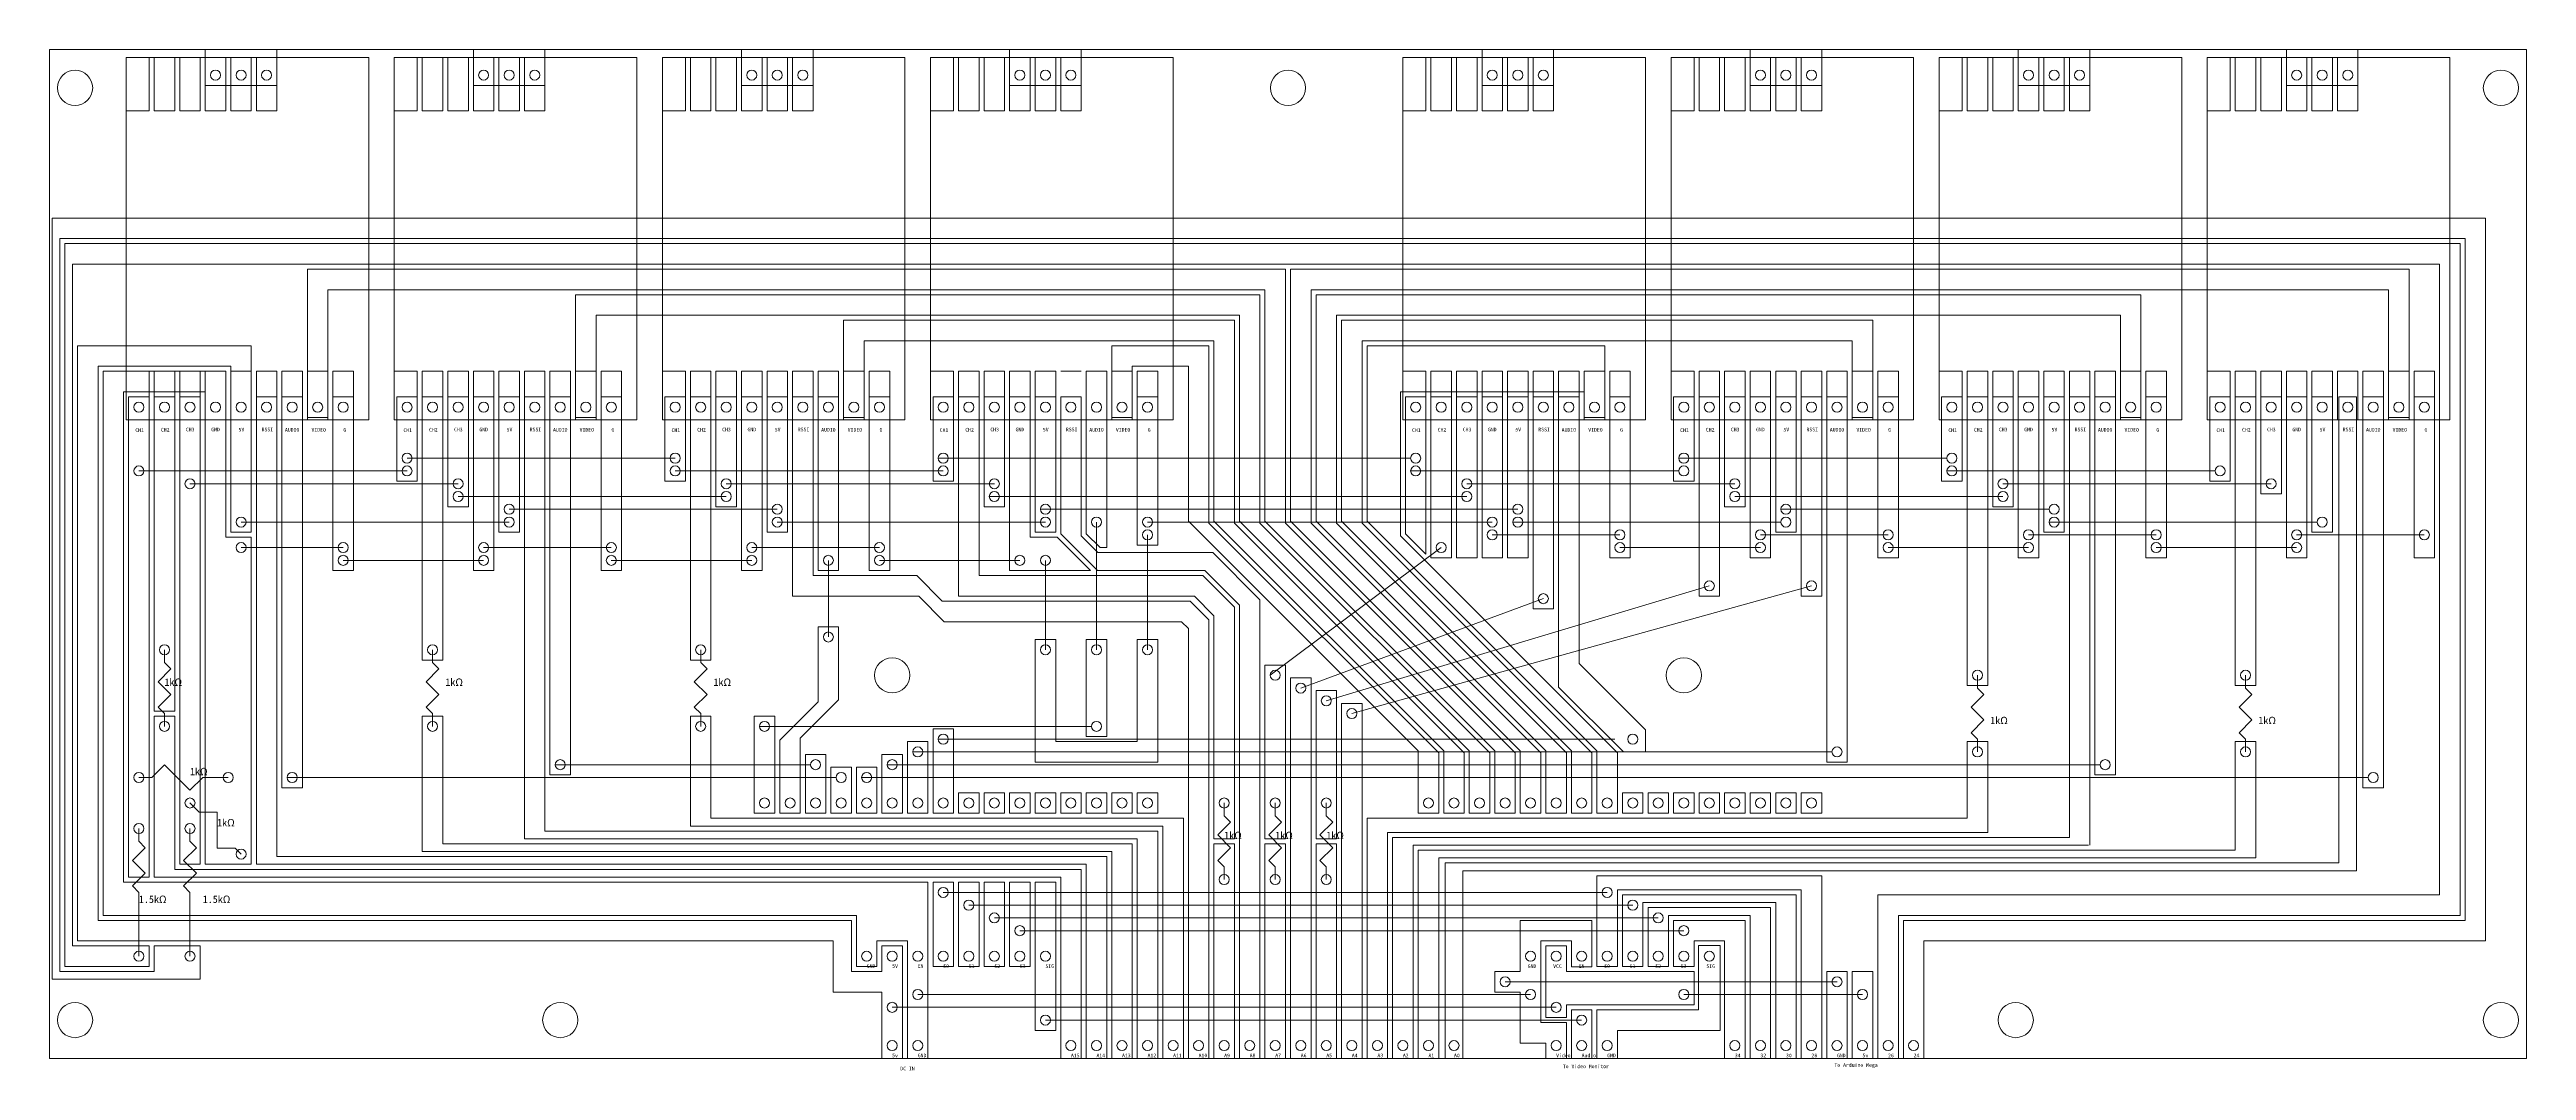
# Model space of a CAD drawing. Units: millimetres at full size, sheet at 2:1. Extents: x -15 to 231, y -75 to 27.
import ezdxf
from ezdxf.enums import TextEntityAlignment as Align

# ---------------------------------------------------------------- set-up
doc = ezdxf.new("R2010")
doc.units = ezdxf.units.MM
doc.header["$LTSCALE"] = 0.5
for name, color, linetype, lineweight in [('0-1_16', 7, 'Continuous', 9), ('0-3_18', 1, 'Continuous', 9), ('0-4_19', 3, 'Continuous', 9)]:
    doc.layers.add(name, color=color, linetype=linetype, lineweight=lineweight)
doc.styles.add('ＭＳ ゴシック', font='')
doc.styles.get('ＭＳ ゴシック').set_extended_font_data('MS Gothic')

msp = doc.modelspace()

# ---------------------------------------------------------------- linework, layer by layer
at = {"layer": '0-1_16'}
for p, q in [((-7.7283, -10.2258), (-7.7283, 25.8242)), ((-7.7283, 25.8242), (16.4017, 25.8242)), ((-5.4383, 25.8242), (-5.4383, 20.5042)), ((-4.9383, 25.8242), (-4.9383, 20.5042)), ((-2.8983, 25.8242), (-2.8983, 20.5042)), ((-2.3983, 25.8242), (-2.3983, 20.5042)), ((-0.3583, 25.8242), (-0.3583, 20.5042)), ((2.1817, 25.8242), (2.1817, 20.5042)), ((4.7217, 25.8242), (4.7217, 20.5042)), ((7.2617, 25.8242), (7.2617, 20.5042)), ((16.4017, -10.2258), (16.4017, 25.8242)), ((18.9417, -10.2258), (18.9417, 25.8242)), ((18.9417, 25.8242), (43.0717, 25.8242)), ((21.2317, 25.8242), (21.2317, 20.5042)), ((21.7317, 25.8242), (21.7317, 20.5042)), ((23.7717, 25.8242), (23.7717, 20.5042)), ((24.2717, 25.8242), (24.2717, 20.5042)), ((26.3117, 25.8242), (26.3117, 20.5042)), ((28.8517, 25.8242), (28.8517, 20.5042)), ((31.3917, 25.8242), (31.3917, 20.5042)), ((33.9317, 25.8242), (33.9317, 20.5042)), ((43.0717, -10.2258), (43.0717, 25.8242)), ((45.6117, -10.2258), (45.6117, 25.8242)), ((45.6117, 25.8242), (69.7417, 25.8242)), ((47.9017, 25.8242), (47.9017, 20.5042)), ((48.4017, 25.8242), (48.4017, 20.5042)), ((50.4417, 25.8242), (50.4417, 20.5042)), ((50.9417, 25.8242), (50.9417, 20.5042)), ((52.9817, 25.8242), (52.9817, 20.5042)), ((55.5217, 25.8242), (55.5217, 20.5042)), ((58.0617, 25.8242), (58.0617, 20.5042)), ((60.6017, 25.8242), (60.6017, 20.5042)), ((69.7417, -10.2258), (69.7417, 25.8242)), ((72.2817, -10.2258), (72.2817, 25.8242)), ((72.2817, 25.8242), (96.4117, 25.8242)), ((74.5717, 25.8242), (74.5717, 20.5042)), ((75.0717, 25.8242), (75.0717, 20.5042)), ((77.1117, 25.8242), (77.1117, 20.5042)), ((77.6117, 25.8242), (77.6117, 20.5042)), ((79.6517, 25.8242), (79.6517, 20.5042)), ((82.1917, 25.8242), (82.1917, 20.5042)), ((84.7317, 25.8242), (84.7317, 20.5042)), ((87.2717, 25.8242), (87.2717, 20.5042)), ((96.4117, -10.2258), (96.4117, 25.8242)), ((119.2717, -10.2258), (119.2717, 25.8242)), ((119.2717, 25.8242), (143.4017, 25.8242)), ((121.5617, 25.8242), (121.5617, 20.5042)), ((122.0617, 25.8242), (122.0617, 20.5042)), ((124.1017, 25.8242), (124.1017, 20.5042)), ((124.6017, 25.8242), (124.6017, 20.5042)), ((126.6417, 25.8242), (126.6417, 20.5042)), ((129.1817, 25.8242), (129.1817, 20.5042)), ((131.7217, 25.8242), (131.7217, 20.5042)), ((134.2617, 25.8242), (134.2617, 20.5042)), ((143.4017, -10.2258), (143.4017, 25.8242)), ((145.9417, -10.2258), (145.9417, 25.8242)), ((145.9417, 25.8242), (170.0717, 25.8242)), ((148.2317, 25.8242), (148.2317, 20.5042)), ((148.7317, 25.8242), (148.7317, 20.5042)), ((150.7717, 25.8242), (150.7717, 20.5042)), ((151.2717, 25.8242), (151.2717, 20.5042)), ((153.3117, 25.8242), (153.3117, 20.5042)), ((155.8517, 25.8242), (155.8517, 20.5042)), ((158.3917, 25.8242), (158.3917, 20.5042)), ((160.9317, 25.8242), (160.9317, 20.5042)), ((170.0717, -10.2258), (170.0717, 25.8242)), ((172.6117, -10.2258), (172.6117, 25.8242)), ((172.6117, 25.8242), (196.7417, 25.8242)), ((174.9017, 25.8242), (174.9017, 20.5042)), ((175.4017, 25.8242), (175.4017, 20.5042)), ((177.4417, 25.8242), (177.4417, 20.5042)), ((177.9417, 25.8242), (177.9417, 20.5042)), ((179.9817, 25.8242), (179.9817, 20.5042)), ((182.5217, 25.8242), (182.5217, 20.5042)), ((185.0617, 25.8242), (185.0617, 20.5042)), ((187.6017, 25.8242), (187.6017, 20.5042)), ((196.7417, -10.2258), (196.7417, 25.8242)), ((199.2817, -10.2258), (199.2817, 25.8242)), ((199.2817, 25.8242), (223.4117, 25.8242)), ((201.5717, 25.8242), (201.5717, 20.5042)), ((202.0717, 25.8242), (202.0717, 20.5042)), ((204.1117, 25.8242), (204.1117, 20.5042)), ((204.6117, 25.8242), (204.6117, 20.5042)), ((206.6517, 25.8242), (206.6517, 20.5042)), ((209.1917, 25.8242), (209.1917, 20.5042)), ((211.7317, 25.8242), (211.7317, 20.5042)), ((214.2717, 25.8242), (214.2717, 20.5042)), ((223.4117, -10.2258), (223.4117, 25.8242)), ((-7.7283, 20.5042), (-5.4383, 20.5042)), ((-4.9383, 20.5042), (-2.8983, 20.5042)), ((-2.3983, 20.5042), (-0.3583, 20.5042)), ((18.9417, 20.5042), (21.2317, 20.5042)), ((21.7317, 20.5042), (23.7717, 20.5042)), ((24.2717, 20.5042), (26.3117, 20.5042)), ((45.6117, 20.5042), (47.9017, 20.5042)), ((48.4017, 20.5042), (50.4417, 20.5042)), ((50.9417, 20.5042), (52.9817, 20.5042)), ((72.2817, 20.5042), (74.5717, 20.5042)), ((75.0717, 20.5042), (77.1117, 20.5042)), ((77.6117, 20.5042), (79.6517, 20.5042)), ((119.2717, 20.5042), (121.5617, 20.5042)), ((122.0617, 20.5042), (124.1017, 20.5042)), ((124.6017, 20.5042), (126.6417, 20.5042)), ((145.9417, 20.5042), (148.2317, 20.5042)), ((148.7317, 20.5042), (150.7717, 20.5042)), ((151.2717, 20.5042), (153.3117, 20.5042)), ((172.6117, 20.5042), (174.9017, 20.5042)), ((175.4017, 20.5042), (177.4417, 20.5042)), ((177.9417, 20.5042), (179.9817, 20.5042)), ((199.2817, 20.5042), (201.5717, 20.5042)), ((202.0717, 20.5042), (204.1117, 20.5042)), ((204.6117, 20.5042), (206.6517, 20.5042)), ((-7.7283, -5.3958), (-5.4383, -5.3958)), ((-5.4383, -5.3958), (-5.4383, -10.2258)), ((-4.9383, -5.3958), (-2.8983, -5.3958)), ((-4.9383, -5.3958), (-4.9383, -10.2258)), ((-2.8983, -5.3958), (-2.8983, -10.2258)), ((-2.3983, -5.3958), (-0.3583, -5.3958)), ((-2.3983, -5.3958), (-2.3983, -10.2258)), ((-0.3583, -5.3958), (-0.3583, -10.2258)), ((0.1417, -5.3958), (2.1817, -5.3958)), ((0.1417, -5.3958), (0.1417, -10.2258)), ((2.1817, -5.3958), (2.1817, -10.2258)), ((2.6817, -5.3958), (4.7217, -5.3958)), ((2.6817, -5.3958), (2.6817, -10.2258)), ((4.7217, -5.3958), (4.7217, -10.2258)), ((5.2217, -5.3958), (7.2617, -5.3958)), ((5.2217, -5.3958), (5.2217, -10.2258)), ((7.2617, -5.3958), (7.2617, -10.2258)), ((7.7617, -5.3958), (9.8017, -5.3958)), ((7.7617, -5.3958), (7.7617, -10.2258)), ((9.8017, -5.3958), (9.8017, -10.2258)), ((10.3017, -5.3958), (12.3417, -5.3958)), ((10.3017, -5.3958), (10.3017, -10.2258)), ((12.3417, -5.3958), (12.3417, -10.2258)), ((12.8417, -5.3958), (14.8817, -5.3958)), ((12.8417, -5.3958), (12.8417, -10.2258)), ((14.8817, -5.3958), (14.8817, -10.2258)), ((18.9417, -5.3958), (21.2317, -5.3958)), ((21.2317, -5.3958), (21.2317, -10.2258)), ((21.7317, -5.3958), (23.7717, -5.3958)), ((21.7317, -5.3958), (21.7317, -10.2258)), ((23.7717, -5.3958), (23.7717, -10.2258)), ((24.2717, -5.3958), (26.3117, -5.3958)), ((24.2717, -5.3958), (24.2717, -10.2258)), ((26.3117, -5.3958), (26.3117, -10.2258)), ((26.8117, -5.3958), (28.8517, -5.3958)), ((26.8117, -5.3958), (26.8117, -10.2258)), ((28.8517, -5.3958), (28.8517, -10.2258)), ((29.3517, -5.3958), (31.3917, -5.3958)), ((29.3517, -5.3958), (29.3517, -10.2258)), ((31.3917, -5.3958), (31.3917, -10.2258)), ((31.8917, -5.3958), (33.9317, -5.3958)), ((31.8917, -5.3958), (31.8917, -10.2258)), ((33.9317, -5.3958), (33.9317, -10.2258)), ((34.4317, -5.3958), (36.4717, -5.3958)), ((34.4317, -5.3958), (34.4317, -10.2258)), ((36.4717, -5.3958), (36.4717, -10.2258)), ((36.9717, -5.3958), (39.0117, -5.3958)), ((36.9717, -5.3958), (36.9717, -10.2258)), ((39.0117, -5.3958), (39.0117, -10.2258)), ((39.5117, -5.3958), (41.5517, -5.3958)), ((39.5117, -5.3958), (39.5117, -10.2258)), ((41.5517, -5.3958), (41.5517, -10.2258)), ((45.6117, -5.3958), (47.9017, -5.3958)), ((47.9017, -5.3958), (47.9017, -10.2258)), ((48.4017, -5.3958), (50.4417, -5.3958)), ((48.4017, -5.3958), (48.4017, -10.2258)), ((50.4417, -5.3958), (50.4417, -10.2258)), ((50.9417, -5.3958), (52.9817, -5.3958)), ((50.9417, -5.3958), (50.9417, -10.2258)), ((52.9817, -5.3958), (52.9817, -10.2258)), ((53.4817, -5.3958), (55.5217, -5.3958)), ((53.4817, -5.3958), (53.4817, -10.2258)), ((55.5217, -5.3958), (55.5217, -10.2258)), ((56.0217, -5.3958), (58.0617, -5.3958)), ((56.0217, -5.3958), (56.0217, -10.2258)), ((58.0617, -5.3958), (58.0617, -10.2258)), ((58.5617, -5.3958), (60.6017, -5.3958)), ((58.5617, -5.3958), (58.5617, -10.2258)), ((60.6017, -5.3958), (60.6017, -10.2258)), ((61.1017, -5.3958), (63.1417, -5.3958)), ((61.1017, -5.3958), (61.1017, -10.2258)), ((63.1417, -5.3958), (63.1417, -10.2258)), ((63.6417, -5.3958), (63.6417, -10.2258)), ((63.6417, -5.3958), (65.6817, -5.3958)), ((65.6817, -5.3958), (65.6817, -10.2258)), ((66.1817, -5.3958), (68.2217, -5.3958)), ((66.1817, -5.3958), (66.1817, -10.2258)), ((68.2217, -5.3958), (68.2217, -10.2258)), ((72.2817, -5.3958), (74.5717, -5.3958)), ((74.5717, -5.3958), (74.5717, -10.2258)), ((75.0717, -5.3958), (77.1117, -5.3958)), ((75.0717, -5.3958), (75.0717, -10.2258)), ((77.1117, -5.3958), (77.1117, -10.2258)), ((77.6117, -5.3958), (79.6517, -5.3958)), ((77.6117, -5.3958), (77.6117, -10.2258)), ((79.6517, -5.3958), (79.6517, -10.2258)), ((80.1517, -5.3958), (82.1917, -5.3958)), ((80.1517, -5.3958), (80.1517, -10.2258)), ((82.1917, -5.3958), (82.1917, -10.2258)), ((82.6917, -5.3958), (84.7317, -5.3958)), ((82.6917, -5.3958), (82.6917, -10.2258)), ((84.7317, -5.3958), (84.7317, -10.2258)), ((85.2317, -5.3958), (87.2717, -5.3958)), ((87.7717, -5.3958), (89.8117, -5.3958)), ((87.7717, -5.3958), (87.7717, -10.2258)), ((89.8117, -5.3958), (89.8117, -10.2258)), ((90.3117, -5.3958), (92.3517, -5.3958)), ((90.3117, -5.3958), (90.3117, -10.2258)), ((92.3517, -5.3958), (92.3517, -10.2258)), ((92.8517, -5.3958), (94.8917, -5.3958)), ((92.8517, -5.3958), (92.8517, -10.2258)), ((94.8917, -5.3958), (94.8917, -10.2258)), ((119.2717, -5.3958), (121.5617, -5.3958)), ((121.5617, -5.3958), (121.5617, -10.2258)), ((122.0617, -5.3958), (124.1017, -5.3958)), ((122.0617, -5.3958), (122.0617, -10.2258)), ((124.1017, -5.3958), (124.1017, -10.2258)), ((124.6017, -5.3958), (126.6417, -5.3958)), ((124.6017, -5.3958), (124.6017, -10.2258)), ((126.6417, -5.3958), (126.6417, -10.2258)), ((127.1417, -5.3958), (129.1817, -5.3958)), ((127.1417, -5.3958), (127.1417, -10.2258)), ((129.1817, -5.3958), (129.1817, -10.2258)), ((129.6817, -5.3958), (131.7217, -5.3958)), ((129.6817, -5.3958), (129.6817, -10.2258)), ((131.7217, -5.3958), (131.7217, -10.2258)), ((132.2217, -5.3958), (134.2617, -5.3958)), ((132.2217, -5.3958), (132.2217, -10.2258)), ((134.2617, -5.3958), (134.2617, -10.2258)), ((134.7617, -5.3958), (136.8017, -5.3958)), ((134.7617, -5.3958), (134.7617, -10.2258)), ((136.8017, -5.3958), (136.8017, -10.2258)), ((137.3017, -5.3958), (139.3417, -5.3958)), ((137.3017, -5.3958), (137.3017, -10.2258)), ((139.3417, -5.3958), (139.3417, -10.2258)), ((139.8417, -5.3958), (141.8817, -5.3958)), ((139.8417, -5.3958), (139.8417, -10.2258)), ((141.8817, -5.3958), (141.8817, -10.2258)), ((145.9417, -5.3958), (148.2317, -5.3958)), ((148.2317, -5.3958), (148.2317, -10.2258)), ((148.7317, -5.3958), (150.7717, -5.3958)), ((148.7317, -5.3958), (148.7317, -10.2258)), ((150.7717, -5.3958), (150.7717, -10.2258)), ((151.2717, -5.3958), (153.3117, -5.3958)), ((151.2717, -5.3958), (151.2717, -10.2258)), ((153.3117, -5.3958), (153.3117, -10.2258)), ((153.8117, -5.3958), (155.8517, -5.3958)), ((153.8117, -5.3958), (153.8117, -10.2258)), ((155.8517, -5.3958), (155.8517, -10.2258)), ((156.3517, -5.3958), (158.3917, -5.3958)), ((156.3517, -5.3958), (156.3517, -10.2258)), ((158.3917, -5.3958), (158.3917, -10.2258)), ((158.8917, -5.3958), (160.9317, -5.3958)), ((158.8917, -5.3958), (158.8917, -10.2258)), ((160.9317, -5.3958), (160.9317, -10.2258)), ((161.4317, -5.3958), (163.4717, -5.3958)), ((161.4317, -5.3958), (161.4317, -10.2258)), ((163.4717, -5.3958), (163.4717, -10.2258)), ((163.9717, -5.3958), (166.0117, -5.3958)), ((163.9717, -5.3958), (163.9717, -10.2258)), ((166.0117, -5.3958), (166.0117, -10.2258)), ((166.5117, -5.3958), (168.5517, -5.3958)), ((166.5117, -5.3958), (166.5117, -10.2258)), ((168.5517, -5.3958), (168.5517, -10.2258)), ((172.6117, -5.3958), (174.9017, -5.3958)), ((174.9017, -5.3958), (174.9017, -10.2258)), ((175.4017, -5.3958), (177.4417, -5.3958)), ((175.4017, -5.3958), (175.4017, -10.2258)), ((177.4417, -5.3958), (177.4417, -10.2258)), ((177.9417, -5.3958), (179.9817, -5.3958)), ((177.9417, -5.3958), (177.9417, -10.2258)), ((179.9817, -5.3958), (179.9817, -10.2258)), ((180.4817, -5.3958), (182.5217, -5.3958)), ((180.4817, -5.3958), (180.4817, -10.2258)), ((182.5217, -5.3958), (182.5217, -10.2258)), ((183.0217, -5.3958), (185.0617, -5.3958)), ((183.0217, -5.3958), (183.0217, -10.2258)), ((185.0617, -5.3958), (185.0617, -10.2258)), ((185.5617, -5.3958), (187.6017, -5.3958)), ((185.5617, -5.3958), (185.5617, -10.2258)), ((187.6017, -5.3958), (187.6017, -10.2258)), ((188.1017, -5.3958), (190.1417, -5.3958)), ((188.1017, -5.3958), (188.1017, -10.2258)), ((190.1417, -5.3958), (190.1417, -10.2258)), ((190.6417, -5.3958), (192.6817, -5.3958)), ((190.6417, -5.3958), (190.6417, -10.2258)), ((192.6817, -5.3958), (192.6817, -10.2258)), ((193.1817, -5.3958), (195.2217, -5.3958)), ((193.1817, -5.3958), (193.1817, -10.2258)), ((195.2217, -5.3958), (195.2217, -10.2258)), ((199.2817, -5.3958), (201.5717, -5.3958)), ((201.5717, -5.3958), (201.5717, -10.2258)), ((202.0717, -5.3958), (204.1117, -5.3958)), ((202.0717, -5.3958), (202.0717, -10.2258)), ((204.1117, -5.3958), (204.1117, -10.2258)), ((204.6117, -5.3958), (206.6517, -5.3958)), ((204.6117, -5.3958), (204.6117, -10.2258)), ((206.6517, -5.3958), (206.6517, -10.2258)), ((207.1517, -5.3958), (209.1917, -5.3958)), ((207.1517, -5.3958), (207.1517, -10.2258)), ((209.1917, -5.3958), (209.1917, -10.2258)), ((209.6917, -5.3958), (211.7317, -5.3958)), ((209.6917, -5.3958), (209.6917, -10.2258)), ((211.7317, -5.3958), (211.7317, -10.2258)), ((212.2317, -5.3958), (214.2717, -5.3958)), ((212.2317, -5.3958), (212.2317, -10.2258)), ((214.2717, -5.3958), (214.2717, -10.2258)), ((214.7717, -5.3958), (216.8117, -5.3958)), ((214.7717, -5.3958), (214.7717, -10.2258)), ((216.8117, -5.3958), (216.8117, -10.2258)), ((217.3117, -5.3958), (219.3517, -5.3958)), ((217.3117, -5.3958), (217.3117, -10.2258)), ((219.3517, -5.3958), (219.3517, -10.2258)), ((219.8517, -5.3958), (221.8917, -5.3958)), ((219.8517, -5.3958), (219.8517, -10.2258)), ((221.8917, -5.3958), (221.8917, -10.2258)), ((85.2317, -7.9358), (85.2317, -10.2258)), ((87.2717, -7.9358), (87.2717, -10.2258)), ((-7.7283, -10.2258), (16.4017, -10.2258)), ((18.9417, -10.2258), (43.0717, -10.2258)), ((45.6117, -10.2258), (69.7417, -10.2258)), ((72.2817, -10.2258), (96.4117, -10.2258)), ((119.2717, -10.2258), (143.4017, -10.2258)), ((145.9417, -10.2258), (170.0717, -10.2258)), ((172.6117, -10.2258), (196.7417, -10.2258)), ((199.2817, -10.2258), (223.4117, -10.2258))]:
    msp.add_line(p, q, dxfattribs=at)
at = {"layer": '0-1_16', "color": 4}
for p, q in [((-3.9183, -33.0858), (-3.9183, -34.3558)), ((22.7517, -33.0858), (22.7517, -34.3558)), ((49.4217, -33.0858), (49.4217, -34.3558)), ((176.4217, -35.6258), (176.4217, -36.8958)), ((203.0917, -35.6258), (203.0917, -36.8958)), ((-3.9183, -40.7058), (-3.9183, -39.4358)), ((22.7517, -40.7058), (22.7517, -39.4358)), ((49.4217, -40.7058), (49.4217, -39.4358)), ((175.7867, -41.3408), (176.4217, -41.9758)), ((176.4217, -43.2458), (176.4217, -41.9758)), ((203.0917, -43.2458), (203.0917, -41.9758)), ((101.4917, -48.3258), (101.4917, -49.5958)), ((106.5717, -48.3258), (106.5717, -49.5958)), ((111.6517, -48.3258), (111.6517, -49.5958)), ((101.4917, -55.9458), (101.4917, -54.6758)), ((106.5717, -55.9458), (106.5717, -54.6758)), ((111.6517, -55.9458), (111.6517, -54.6758))]:
    msp.add_line(p, q, dxfattribs=at)
at = {"layer": '0-1_16', "color": 5}
for p, q in [((-1.3783, -50.8658), (-1.3783, -52.1358)), ((-0.7433, -52.7708), (-2.0133, -54.0408)), ((-2.0133, -54.0408), (-0.7433, -55.3108)), ((-1.3783, -52.1358), (-0.7433, -52.7708)), ((-7.0933, -56.5808), (-6.4583, -57.2158)), ((-0.7433, -55.3108), (-2.0133, -56.5808)), ((-2.0133, -56.5808), (-1.3783, -57.2158)), ((-6.4583, -57.2158), (-6.4583, -63.5658)), ((-1.3783, -57.2158), (-1.3783, -63.5658))]:
    msp.add_line(p, q, dxfattribs=at)
at = {"layer": '0-1_16'}
for points in [[(0.1417, 25.8242), (0.1417, 20.5042), (2.1817, 20.5042)], [(2.6817, 25.8242), (2.6817, 20.5042), (4.7217, 20.5042)], [(5.2217, 25.8242), (5.2217, 20.5042), (7.2617, 20.5042)], [(26.8117, 25.8242), (26.8117, 20.5042), (28.8517, 20.5042)], [(29.3517, 25.8242), (29.3517, 20.5042), (31.3917, 20.5042)], [(31.8917, 25.8242), (31.8917, 20.5042), (33.9317, 20.5042)], [(53.4817, 25.8242), (53.4817, 20.5042), (55.5217, 20.5042)], [(56.0217, 25.8242), (56.0217, 20.5042), (58.0617, 20.5042)], [(58.5617, 25.8242), (58.5617, 20.5042), (60.6017, 20.5042)], [(80.1517, 25.8242), (80.1517, 20.5042), (82.1917, 20.5042)], [(82.6917, 25.8242), (82.6917, 20.5042), (84.7317, 20.5042)], [(85.2317, 25.8242), (85.2317, 20.5042), (87.2717, 20.5042)], [(127.1417, 25.8242), (127.1417, 20.5042), (129.1817, 20.5042)], [(129.6817, 25.8242), (129.6817, 20.5042), (131.7217, 20.5042)], [(132.2217, 25.8242), (132.2217, 20.5042), (134.2617, 20.5042)], [(153.8117, 25.8242), (153.8117, 20.5042), (155.8517, 20.5042)], [(156.3517, 25.8242), (156.3517, 20.5042), (158.3917, 20.5042)], [(158.8917, 25.8242), (158.8917, 20.5042), (160.9317, 20.5042)], [(180.4817, 25.8242), (180.4817, 20.5042), (182.5217, 20.5042)], [(183.0217, 25.8242), (183.0217, 20.5042), (185.0617, 20.5042)], [(185.5617, 25.8242), (185.5617, 20.5042), (187.6017, 20.5042)], [(207.1517, 25.8242), (207.1517, 20.5042), (209.1917, 20.5042)], [(209.6917, 25.8242), (209.6917, 20.5042), (211.7317, 20.5042)], [(212.2317, 25.8242), (212.2317, 20.5042), (214.2717, 20.5042)]]:
    msp.add_lwpolyline(points, dxfattribs=at)
at = {"layer": '0-1_16', "color": 4}
for points in [[(-3.9183, -34.3558), (-3.2833, -34.9908), (-4.5533, -36.2608), (-3.2833, -37.5308), (-4.5533, -38.8008), (-3.9183, -39.4358)], [(22.7517, -34.3558), (23.3867, -34.9908), (22.1167, -36.2608), (23.3867, -37.5308), (22.1167, -38.8008), (22.7517, -39.4358)], [(49.4217, -34.3558), (50.0567, -34.9908), (48.7867, -36.2608), (50.0567, -37.5308), (48.7867, -38.8008), (49.4217, -39.4358)], [(176.4217, -36.8958), (177.0567, -37.5308), (175.7867, -38.8008), (177.0567, -40.0708), (175.7867, -41.3408)], [(203.0917, -36.8958), (203.7267, -37.5308), (202.4567, -38.8008), (203.7267, -40.0708), (202.4567, -41.3408), (203.0917, -41.9758)], [(101.4917, -49.5958), (102.1267, -50.2308), (100.8567, -51.5008), (102.1267, -52.7708), (100.8567, -54.0408), (101.4917, -54.6758)], [(106.5717, -49.5958), (107.2067, -50.2308), (105.9367, -51.5008), (107.2067, -52.7708), (105.9367, -54.0408), (106.5717, -54.6758)], [(111.6517, -49.5958), (112.2867, -50.2308), (111.0167, -51.5008), (112.2867, -52.7708), (111.0167, -54.0408), (111.6517, -54.6758)]]:
    msp.add_lwpolyline(points, dxfattribs=at)
at = {"layer": '0-1_16', "color": 134}
for points in [[(-6.4583, -45.7858), (-5.1883, -45.7858), (-3.9183, -44.5158), (-1.3783, -47.0558), (-0.1083, -45.7858), (2.4317, -45.7858)], [(-1.3783, -48.3258), (-0.4803, -49.2238), (1.3158, -49.2238), (1.3158, -52.8159), (3.1118, -52.8159), (3.7017, -53.4058)]]:
    msp.add_lwpolyline(points, dxfattribs=at)
at = {"layer": '0-1_16', "color": 5}
msp.add_lwpolyline([(-6.4583, -50.8658), (-6.4583, -52.1358), (-5.8233, -52.7708), (-7.0933, -54.0408), (-5.8233, -55.3108), (-7.0933, -56.5808)], dxfattribs=at)
at = {"layer": '0-1_16'}
for centre in [(1.1617, 24.0642), (3.7017, 24.0642), (6.2417, 24.0642), (27.8317, 24.0642), (30.3717, 24.0642), (32.9117, 24.0642), (54.5017, 24.0642), (57.0417, 24.0642), (59.5817, 24.0642), (81.1717, 24.0642), (83.7117, 24.0642), (86.2517, 24.0642), (128.1617, 24.0642), (130.7017, 24.0642), (133.2417, 24.0642), (154.8317, 24.0642), (157.3717, 24.0642), (159.9117, 24.0642), (181.5017, 24.0642), (184.0417, 24.0642), (186.5817, 24.0642), (208.1717, 24.0642), (210.7117, 24.0642), (213.2517, 24.0642), (-6.4583, -8.9558), (-3.9183, -8.9558), (-1.3783, -8.9558), (1.1617, -8.9558), (3.7017, -8.9558), (6.2417, -8.9558), (8.7817, -8.9558), (11.3217, -8.9558), (20.2117, -8.9558), (22.7517, -8.9558), (25.2917, -8.9558), (27.8317, -8.9558), (30.3717, -8.9558), (32.9117, -8.9558), (35.4517, -8.9558), (37.9917, -8.9558), (40.5317, -8.9558), (46.8817, -8.9558), (49.4217, -8.9558), (51.9617, -8.9558), (54.5017, -8.9558), (57.0417, -8.9558), (59.5817, -8.9558), (62.1217, -8.9558), (64.6617, -8.9558), (67.2017, -8.9558), (73.5517, -8.9558), (76.0917, -8.9558), (78.6317, -8.9558), (81.1717, -8.9558), (83.7117, -8.9558), (86.2517, -8.9558), (88.7917, -8.9558), (91.3317, -8.9558), (93.8717, -8.9558), (120.5417, -8.9558), (123.0817, -8.9558), (125.6217, -8.9558), (128.1617, -8.9558), (130.7017, -8.9558), (133.2417, -8.9558), (135.7817, -8.9558), (138.3217, -8.9558), (140.8617, -8.9558), (147.2117, -8.9558), (149.7517, -8.9558), (152.2917, -8.9558), (154.8317, -8.9558), (157.3717, -8.9558), (159.9117, -8.9558), (162.4517, -8.9558), (164.9917, -8.9558), (167.5317, -8.9558), (173.8817, -8.9558), (176.4217, -8.9558), (178.9617, -8.9558), (181.5017, -8.9558), (184.0417, -8.9558), (186.5817, -8.9558), (189.1217, -8.9558), (191.6617, -8.9558), (194.2017, -8.9558), (200.5517, -8.9558), (203.0917, -8.9558), (205.6317, -8.9558), (208.1717, -8.9558), (210.7117, -8.9558), (213.2517, -8.9558), (215.7917, -8.9558), (218.3317, -8.9558), (220.8717, -8.9558), (121.8117, -48.3258), (124.3517, -48.3258), (126.8917, -48.3258), (129.4317, -48.3258), (131.9717, -48.3258), (134.5117, -48.3258), (137.0517, -48.3258), (139.5917, -48.3258), (142.1317, -48.3258), (144.6717, -48.3258), (147.2117, -48.3258), (149.7517, -48.3258), (152.2917, -48.3258), (154.8317, -48.3258), (157.3717, -48.3258), (159.9117, -48.3258), (131.9717, -63.5658), (134.5117, -63.5658), (137.0517, -63.5658), (139.5917, -63.5658), (142.1317, -63.5658), (144.6717, -63.5658), (147.2117, -63.5658), (149.7517, -63.5658)]:
    msp.add_circle(centre, 0.5, dxfattribs=at)
at = {"layer": '0-1_16', "color": 1}
for centre in [(101.4917, -55.9458), (106.5717, -55.9458), (111.6517, -55.9458)]:
    msp.add_circle(centre, 0.5, dxfattribs=at)
at = {"layer": '0-3_18'}
for p, q in [((-15.3483, -73.7258), (-15.3483, 26.6042)), ((231.0317, 26.6042), (-15.3483, 26.6042)), ((0.1417, 26.6042), (0.1417, 23.0442)), ((7.2617, 26.6042), (7.2617, 23.0442)), ((26.8117, 26.6042), (26.8117, 23.0442)), ((33.9317, 26.6042), (33.9317, 23.0442)), ((53.4817, 26.6042), (53.4817, 23.0442)), ((60.6017, 26.6042), (60.6017, 23.0442)), ((80.1517, 26.6042), (80.1517, 23.0442)), ((87.2717, 26.6042), (87.2717, 23.0442)), ((127.1417, 26.6042), (127.1417, 23.0442)), ((134.2617, 26.6042), (134.2617, 23.0442)), ((153.8117, 26.6042), (153.8117, 23.0442)), ((160.9317, 26.6042), (160.9317, 23.0442)), ((180.4817, 26.6042), (180.4817, 23.0442)), ((187.6017, 26.6042), (187.6017, 23.0442)), ((207.1517, 26.6042), (207.1517, 23.0442)), ((214.2717, 26.6042), (214.2717, 23.0442)), ((231.0317, 26.6042), (231.0317, -73.7258)), ((0.1417, 23.0442), (7.2617, 23.0442)), ((26.8117, 23.0442), (33.9317, 23.0442)), ((53.4817, 23.0442), (60.6017, 23.0442)), ((80.1517, 23.0442), (87.2717, 23.0442)), ((127.1417, 23.0442), (134.2617, 23.0442)), ((153.8117, 23.0442), (160.9317, 23.0442)), ((180.4817, 23.0442), (187.6017, 23.0442)), ((207.1517, 23.0442), (214.2717, 23.0442)), ((-15.0983, 9.8442), (-15.0983, -65.8558)), ((-15.0983, 9.8442), (226.9717, 9.8442)), ((-14.3283, 7.8042), (-14.3283, -65.0858)), ((-14.3283, 7.8042), (224.9317, 7.8042)), ((224.9317, 7.8042), (224.9317, -60.0058)), ((226.9717, 9.8442), (226.9717, -62.0458)), ((-13.8283, 7.3042), (-13.8283, -64.5858)), ((-13.8283, 7.3042), (224.4317, 7.3042)), ((-13.0583, 5.2642), (-13.0583, -62.5458)), ((-13.0583, 5.2642), (222.3917, 5.2642)), ((222.3917, 5.2642), (222.3917, -57.4658)), ((224.4317, 7.3042), (224.4317, -59.5058)), ((10.3017, 4.7642), (107.5917, 4.7642)), ((10.3017, 4.7642), (10.3017, -9.9758)), ((12.3417, 2.7242), (105.5517, 2.7242)), ((12.3417, 2.7242), (12.3417, -9.9758)), ((105.5517, 2.7242), (105.5517, -20.2822)), ((107.5917, 4.7642), (107.5917, -20.4894)), ((108.0917, 4.7642), (108.0917, -20.2822)), ((108.0917, 4.7642), (219.3517, 4.7642)), ((110.1317, 2.7242), (110.1317, -20.4894)), ((110.1317, 2.7242), (217.3117, 2.7242)), ((217.3117, 2.7242), (217.3117, -9.9758)), ((219.3517, 4.7642), (219.3517, -9.9758)), ((36.9717, 2.2242), (105.0517, 2.2242)), ((36.9717, 2.2242), (36.9717, -9.9758)), ((39.0117, 0.1842), (39.0117, -9.9758)), ((39.0117, 0.1842), (103.0117, 0.1842)), ((103.0117, 0.1842), (103.0117, -20.2822)), ((105.0517, 2.2242), (105.0517, -20.4894)), ((110.6317, 2.2242), (192.6817, 2.2242)), ((110.6317, 2.2242), (110.6317, -20.2822)), ((112.6717, 0.1842), (190.6417, 0.1842)), ((112.6717, 0.1842), (112.6717, -20.4894)), ((190.6417, 0.1842), (190.6417, -9.9758)), ((192.6817, 2.2242), (192.6817, -9.9758)), ((63.6417, -0.3158), (102.5117, -0.3158)), ((63.6417, -0.3158), (63.6417, -9.9758)), ((65.6817, -2.3558), (100.4717, -2.3558)), ((65.6817, -2.3558), (65.6817, -9.9758)), ((100.4717, -2.3558), (100.4717, -20.2822)), ((102.5117, -0.3158), (102.5117, -20.4894)), ((113.1717, -0.3158), (113.1717, -20.2823)), ((115.2117, -2.3558), (115.2117, -20.4894)), ((115.2117, -2.3558), (163.9717, -2.3558)), ((163.9717, -2.3558), (163.9717, -9.9758)), ((-12.5583, -2.8558), (4.7217, -2.8558)), ((-12.5583, -2.8558), (-12.5583, -62.0458)), ((-10.5183, -4.8958), (2.6817, -4.8958)), ((-10.5183, -4.8958), (-10.5183, -60.0058)), ((2.6817, -4.8958), (2.6817, -21.4058)), ((4.7217, -2.8558), (4.7217, -21.4058)), ((90.3117, -2.8558), (90.3117, -9.9758)), ((90.3117, -2.8558), (99.9717, -2.8558)), ((92.3517, -4.8958), (92.3517, -9.9758)), ((92.3517, -4.8958), (97.9317, -4.8958)), ((97.9317, -4.8958), (97.9317, -20.2822)), ((99.9717, -2.8558), (99.9717, -20.4894)), ((115.7117, -2.8558), (139.3417, -2.8558)), ((115.7117, -2.8558), (115.7117, -20.2822)), ((139.3417, -2.8558), (139.3417, -9.9758)), ((2.1817, -5.3958), (-10.0183, -5.3958)), ((-10.0183, -5.3958), (-10.0183, -59.5058)), ((2.1817, -5.3958), (2.1817, -21.9058)), ((87.7717, -5.3958), (89.8117, -5.3958)), ((87.7717, -5.3958), (87.7717, -21.5523)), ((89.8117, -5.3958), (89.8117, -22.9258)), ((-7.9783, -7.4358), (0.1417, -7.4358)), ((-7.9783, -7.4358), (-7.9783, -56.1958)), ((-7.4783, -7.9358), (-5.4383, -7.9358)), ((-7.4783, -7.9358), (-7.4783, -55.6958)), ((-5.4383, -7.9358), (-5.4383, -55.6958)), ((-4.9383, -7.9358), (-2.8983, -7.9358)), ((-4.9383, -7.9358), (-4.9383, -39.1858)), ((-2.8983, -7.9358), (-2.8983, -39.1858)), ((-2.3983, -7.9358), (-0.3583, -7.9358)), ((-2.3983, -7.9358), (-2.3983, -54.4258)), ((-0.3583, -7.9358), (-0.3583, -54.4258)), ((0.1417, -7.4358), (0.1417, -54.4258)), ((5.2217, -7.9358), (7.2617, -7.9358)), ((5.2217, -7.9358), (5.2217, -54.4258)), ((7.7617, -7.9358), (9.8017, -7.9358)), ((9.8017, -7.9358), (9.8017, -46.8058)), ((12.8417, -7.9358), (14.8817, -7.9358)), ((12.8417, -7.9358), (12.8417, -25.2158)), ((14.8817, -7.9358), (14.8817, -25.2158)), ((19.1917, -7.9358), (19.1917, -16.3258)), ((21.7317, -7.9358), (21.7317, -34.1058)), ((24.2717, -7.9358), (26.3117, -7.9358)), ((24.2717, -7.9358), (24.2717, -18.8658)), ((26.3117, -7.9358), (26.3117, -18.8658)), ((26.8117, -7.9358), (26.8117, -25.2158)), ((29.3517, -7.9358), (29.3517, -21.4058)), ((31.8917, -7.9358), (33.9317, -7.9358)), ((31.8917, -7.9358), (31.8917, -51.8858)), ((33.9317, -7.9358), (33.9317, -51.1158)), ((34.4317, -7.9358), (36.4717, -7.9358)), ((34.4317, -7.9358), (34.4317, -45.5358)), ((36.4717, -7.9358), (36.4717, -45.5358)), ((39.5117, -7.9358), (39.5117, -25.2158)), ((39.5117, -7.9358), (41.5517, -7.9358)), ((41.5517, -7.9358), (41.5517, -25.2158)), ((45.8617, -7.9358), (45.8617, -16.3258)), ((48.4017, -7.9358), (48.4017, -34.1058)), ((50.9417, -7.9358), (52.9817, -7.9358)), ((50.9417, -7.9358), (50.9417, -18.8658)), ((52.9817, -7.9358), (52.9817, -18.8658)), ((53.4817, -7.9358), (53.4817, -25.2158)), ((53.4817, -7.9358), (55.5217, -7.9358)), ((55.5217, -7.9358), (55.5217, -25.2158)), ((56.0217, -7.9358), (56.0217, -21.4058)), ((58.5617, -7.9358), (60.6017, -7.9358)), ((60.6017, -7.9358), (60.6017, -25.7158)), ((61.1017, -7.9358), (63.1417, -7.9358)), ((63.1417, -7.9358), (63.1417, -25.2158)), ((66.1817, -7.9358), (66.1817, -25.2158)), ((66.1817, -7.9358), (68.2217, -7.9358)), ((68.2217, -7.9358), (68.2217, -25.2158)), ((72.5317, -7.9358), (74.5717, -7.9358)), ((72.5317, -7.9358), (72.5317, -16.3258)), ((74.5717, -7.9358), (74.5717, -16.3258)), ((75.0717, -7.9358), (75.0717, -27.7558)), ((77.6117, -7.9358), (79.6517, -7.9358)), ((77.6117, -7.9358), (77.6117, -18.8658)), ((79.6517, -7.9358), (79.6517, -18.8658)), ((80.1517, -7.9358), (80.1517, -25.2158)), ((80.1517, -7.9358), (82.1917, -7.9358)), ((82.1917, -7.9358), (82.1917, -21.9058)), ((82.6917, -7.9358), (84.7317, -7.9358)), ((82.6917, -7.9358), (82.6917, -21.4058)), ((84.7317, -7.9358), (84.7317, -21.4058)), ((85.2317, -21.5522), (85.2317, -7.9358)), ((92.8517, -7.9358), (92.8517, -22.6758)), ((92.8517, -7.9358), (94.8917, -7.9358)), ((94.8917, -7.9358), (94.8917, -22.6758)), ((119.0217, -7.4358), (137.3017, -7.4358)), ((121.5617, -7.9358), (119.5217, -7.9358)), ((119.5217, -7.9358), (119.5217, -21.5523)), ((121.5617, -7.9358), (121.5617, -23.5923)), ((122.0617, -7.9358), (124.1017, -7.9358)), ((124.1017, -7.9358), (124.1017, -23.9458)), ((124.6017, -7.9358), (126.6417, -7.9358)), ((124.6017, -7.9358), (124.6017, -23.9458)), ((126.6417, -7.9358), (126.6417, -23.9458)), ((127.1417, -7.9358), (129.1817, -7.9358)), ((127.1417, -7.9358), (127.1417, -23.9458)), ((129.1817, -7.9358), (129.1817, -23.9458)), ((129.6817, -7.9358), (131.7217, -7.9358)), ((129.6817, -7.9358), (129.6817, -23.9458)), ((131.7217, -7.9358), (131.7217, -23.9458)), ((132.2217, -7.9358), (134.2617, -7.9358)), ((132.2217, -7.9358), (132.2217, -29.0258)), ((134.2617, -7.9358), (134.2617, -29.0258)), ((134.7617, -7.9358), (134.7617, -36.7923)), ((137.3017, -7.4358), (137.3017, -9.9758)), ((139.8417, -7.9358), (141.8817, -7.9358)), ((139.8417, -7.9358), (139.8417, -23.9458)), ((141.8817, -7.9358), (141.8817, -23.9458)), ((146.1917, -7.9358), (146.1917, -16.3258)), ((148.2317, -7.9358), (146.1917, -7.9358)), ((148.2317, -7.9358), (148.2317, -16.3258)), ((148.7317, -7.9358), (150.7717, -7.9358)), ((148.7317, -7.9358), (148.7317, -27.7558)), ((150.7717, -7.9358), (150.7717, -27.7558)), ((151.2717, -7.9358), (153.3117, -7.9358)), ((151.2717, -7.9358), (151.2717, -18.8658)), ((153.3117, -7.9358), (153.3117, -18.8658)), ((153.8117, -7.9358), (155.8517, -7.9358)), ((153.8117, -7.9358), (153.8117, -23.9458)), ((155.8517, -7.9358), (155.8517, -23.9458)), ((156.3517, -7.9358), (158.3917, -7.9358)), ((156.3517, -7.9358), (156.3517, -21.4058)), ((158.3917, -7.9358), (158.3917, -21.4058)), ((158.8917, -7.9358), (160.9317, -7.9358)), ((158.8917, -7.9358), (158.8917, -27.7558)), ((160.9317, -7.9358), (160.9317, -27.7558)), ((161.4317, -7.9358), (163.4717, -7.9358)), ((161.4317, -7.9358), (161.4317, -44.2658)), ((163.4717, -7.9358), (163.4717, -44.2658)), ((166.5117, -7.9358), (168.5517, -7.9358)), ((166.5117, -7.9358), (166.5117, -23.9458)), ((168.5517, -7.9358), (168.5517, -23.9458)), ((172.8617, -7.9358), (172.8617, -16.3258)), ((174.9017, -7.9358), (172.8617, -7.9358)), ((174.9017, -7.9358), (174.9017, -16.3258)), ((175.4017, -7.9358), (177.4417, -7.9358)), ((175.4017, -7.9358), (175.4017, -36.6458)), ((177.4417, -7.9358), (177.4417, -36.6458)), ((177.9417, -7.9358), (179.9817, -7.9358)), ((177.9417, -7.9358), (177.9417, -18.8658)), ((179.9817, -7.9358), (179.9817, -18.8658)), ((180.4817, -7.9358), (180.4817, -23.9458)), ((180.4817, -7.9358), (182.5217, -7.9358)), ((182.5217, -7.9358), (182.5217, -23.9458)), ((183.0217, -7.9358), (185.0617, -7.9358)), ((183.0217, -7.9358), (183.0217, -21.4058)), ((185.0617, -7.9358), (185.0617, -21.4058)), ((185.5617, -7.9358), (187.6017, -7.9358)), ((185.5617, -7.9358), (185.5617, -51.7508)), ((187.6017, -7.9358), (187.6017, -52.5208)), ((188.1017, -7.9358), (190.1417, -7.9358)), ((188.1017, -7.9358), (188.1017, -45.5358)), ((190.1417, -7.9358), (190.1417, -45.5358)), ((193.1817, -7.9358), (193.1817, -23.9458)), ((193.1817, -7.9358), (195.2217, -7.9358)), ((195.2217, -7.9358), (195.2217, -23.9458)), ((202.0717, -7.9358), (204.1117, -7.9358)), ((202.0717, -7.9358), (202.0717, -36.6458)), ((204.1117, -7.9358), (204.1117, -36.6458)), ((204.6117, -7.9358), (206.6517, -7.9358)), ((204.6117, -7.9358), (204.6117, -17.5958)), ((206.6517, -7.9358), (206.6517, -17.5958)), ((207.1517, -7.9358), (207.1517, -23.9458)), ((207.1517, -7.9358), (209.1917, -7.9358)), ((209.1917, -7.9358), (209.1917, -23.9458)), ((209.6917, -7.9358), (211.7317, -7.9358)), ((209.6917, -7.9358), (209.6917, -21.4058)), ((211.7317, -7.9358), (211.7317, -21.4058)), ((212.3667, -7.9358), (212.3667, -54.2908)), ((214.1367, -7.9358), (212.3667, -7.9358)), ((214.1367, -7.9358), (214.1367, -55.0608)), ((219.8517, -7.9358), (219.8517, -23.9458)), ((219.8517, -7.9358), (221.8917, -7.9358)), ((221.8917, -7.9358), (221.8917, -23.9458)), ((10.3017, -9.9758), (12.3417, -9.9758)), ((36.9717, -9.9758), (39.0117, -9.9758)), ((63.6417, -9.9758), (65.6817, -9.9758)), ((90.3117, -9.9758), (92.3517, -9.9758)), ((137.3017, -9.9758), (139.3417, -9.9758)), ((163.9717, -9.9758), (166.0117, -9.9758)), ((190.6417, -9.9758), (192.6817, -9.9758)), ((217.3117, -9.9758), (219.3517, -9.9758)), ((19.1917, -16.3258), (21.2317, -16.3258)), ((45.8617, -16.3258), (47.9017, -16.3258)), ((72.5317, -16.3258), (74.5717, -16.3258)), ((146.1917, -16.3258), (148.2317, -16.3258)), ((172.8617, -16.3258), (174.9017, -16.3258)), ((24.2717, -18.8658), (26.3117, -18.8658)), ((50.9417, -18.8658), (52.9817, -18.8658)), ((77.6117, -18.8658), (79.6517, -18.8658)), ((151.2717, -18.8658), (153.3117, -18.8658)), ((177.9417, -18.8658), (179.9817, -18.8658)), ((204.6117, -17.5958), (206.6517, -17.5958)), ((2.1817, -21.9058), (4.7217, -21.9058)), ((2.6817, -21.4058), (4.7217, -21.4058)), ((4.7217, -21.9058), (4.7217, -54.4258)), ((29.3517, -21.4058), (31.3917, -21.4058)), ((56.0217, -21.4058), (58.0617, -21.4058)), ((82.1917, -21.9058), (84.8782, -21.9058)), ((82.6917, -21.4058), (84.7317, -21.4058)), ((84.8782, -21.9058), (88.1882, -25.2158)), ((85.2317, -21.5522), (88.8953, -25.2158)), ((87.2717, -21.7594), (88.9381, -23.4258)), ((87.7717, -21.5523), (89.1452, -22.9258)), ((97.9317, -20.2822), (120.7917, -43.1422)), ((99.9717, -20.4894), (122.8317, -43.3494)), ((100.4717, -20.2822), (123.3317, -43.1422)), ((102.5117, -20.4894), (125.3717, -43.3494)), ((103.0117, -20.2823), (125.8717, -43.1423)), ((105.0517, -20.4894), (127.9117, -43.3494)), ((105.5517, -20.2822), (128.4117, -43.1422)), ((107.5917, -20.4894), (130.4517, -43.3494)), ((108.0917, -20.2822), (130.9517, -43.1422)), ((110.1317, -20.4894), (132.9917, -43.3494)), ((110.6317, -20.2822), (133.4917, -43.1422)), ((113.1717, -20.2823), (136.0317, -43.1423)), ((115.2117, -20.4894), (138.0717, -43.3494)), ((119.5217, -21.5523), (121.5617, -23.5923)), ((156.3517, -21.4058), (158.3917, -21.4058)), ((183.0217, -21.4058), (185.0617, -21.4058)), ((209.6917, -21.4058), (211.7317, -21.4058)), ((88.9381, -23.4258), (100.3682, -23.4258)), ((89.1452, -22.9258), (89.8117, -22.9258)), ((92.8517, -22.6758), (94.8917, -22.6758)), ((100.3682, -23.4258), (105.0517, -28.1093)), ((124.6017, -23.9458), (126.6417, -23.9458)), ((127.1417, -23.9458), (129.1817, -23.9458)), ((129.6817, -23.9458), (131.7217, -23.9458)), ((139.8417, -23.9458), (141.8817, -23.9458)), ((153.8117, -23.9458), (155.8517, -23.9458)), ((166.5117, -23.9458), (168.5517, -23.9458)), ((180.4817, -23.9458), (182.5217, -23.9458)), ((193.1817, -23.9458), (195.2217, -23.9458)), ((207.1517, -23.9458), (209.1917, -23.9458)), ((219.8517, -23.9458), (221.8917, -23.9458)), ((12.8417, -25.2158), (14.8817, -25.2158)), ((26.8117, -25.2158), (28.8517, -25.2158)), ((39.5117, -25.2158), (41.5517, -25.2158)), ((53.4817, -25.2158), (55.5217, -25.2158)), ((60.6017, -25.7158), (70.9081, -25.7158)), ((66.1817, -25.2158), (68.2217, -25.2158)), ((73.4481, -28.2558), (70.9081, -25.7158)), ((77.1117, -25.7158), (99.3742, -25.7158)), ((80.1517, -25.2158), (88.1882, -25.2158)), ((88.8953, -25.2158), (99.5813, -25.2158)), ((99.3742, -25.7158), (102.5117, -28.8533)), ((99.5813, -25.2158), (103.0117, -28.6462)), ((73.6553, -30.2958), (71.1153, -27.7558)), ((73.4481, -28.2558), (98.1042, -28.2558)), ((75.0717, -27.7558), (98.5292, -27.7558)), ((99.9717, -30.1233), (98.1042, -28.2558)), ((98.5292, -27.7558), (100.4717, -29.6983)), ((102.5117, -28.8533), (102.5117, -51.8858)), ((103.0117, -28.6462), (103.0117, -73.7258)), ((105.0517, -28.1093), (105.0517, -73.7258)), ((132.2217, -29.0258), (134.2617, -29.0258)), ((148.7317, -27.7558), (150.7717, -27.7558)), ((158.8917, -27.7558), (160.9317, -27.7558)), ((61.1017, -30.7958), (61.1017, -38.2694)), ((73.6553, -30.2958), (97.2592, -30.2958)), ((97.9317, -30.9683), (97.2592, -30.2958)), ((97.9317, -30.9683), (97.9317, -73.7258)), ((99.9717, -30.1233), (99.9717, -73.7258)), ((100.4717, -29.6983), (100.4717, -51.8858)), ((21.7317, -34.1058), (23.7717, -34.1058)), ((48.4017, -34.1058), (50.4417, -34.1058)), ((82.6917, -32.0658), (82.6917, -44.2658)), ((87.7717, -32.0658), (89.8117, -32.0658)), ((87.7717, -32.0658), (87.7717, -41.7258)), ((89.8117, -32.0658), (89.8117, -41.7258)), ((92.8517, -32.0658), (94.8917, -32.0658)), ((92.8517, -32.0658), (92.8517, -42.2258)), ((94.8917, -32.0658), (94.8917, -44.2658)), ((143.4017, -41.0538), (136.8017, -34.4538)), ((105.5517, -34.6058), (107.5917, -34.6058)), ((105.5517, -34.6058), (105.5517, -51.8858)), ((107.5917, -34.6058), (107.5917, -51.8858)), ((108.0917, -35.8758), (110.1317, -35.8758)), ((108.0917, -35.8758), (108.0917, -73.7258)), ((110.1317, -35.8758), (110.1317, -73.7258)), ((134.7617, -36.7923), (141.2152, -43.2458)), ((175.4017, -36.6458), (177.4417, -36.6458)), ((202.0717, -36.6458), (204.1117, -36.6458)), ((-4.9383, -39.1858), (-2.8983, -39.1858)), ((57.2917, -42.0794), (61.1017, -38.2694)), ((59.3317, -41.8722), (63.1417, -38.0622)), ((110.6317, -37.1458), (112.6717, -37.1458)), ((110.6317, -37.1458), (110.6317, -51.8858)), ((112.6717, -37.1458), (112.6717, -51.8858)), ((113.1717, -38.4158), (115.2117, -38.4158)), ((113.1717, -38.4158), (113.1717, -73.7258)), ((115.2117, -38.4158), (115.2117, -73.7258)), ((-4.9383, -55.6958), (-4.9383, -39.6858)), ((21.7317, -39.6858), (23.7717, -39.6858)), ((21.7317, -39.6858), (21.7317, -53.1558)), ((23.7717, -39.6858), (23.7717, -52.3858)), ((48.4017, -39.6858), (48.4017, -50.6158)), ((54.7517, -39.6858), (56.7917, -39.6858)), ((54.7517, -39.6858), (54.7517, -49.3458)), ((56.7917, -39.6858), (56.7917, -49.3458)), ((59.3317, -41.8722), (59.3317, -49.3458)), ((72.5317, -40.9558), (72.5317, -49.3458)), ((72.5317, -40.9558), (74.5717, -40.9558)), ((74.5717, -40.9558), (74.5717, -49.3458)), ((87.7717, -41.7258), (89.8117, -41.7258)), ((57.2917, -42.0794), (57.2917, -49.3458)), ((59.8317, -43.4958), (59.8317, -49.3458)), ((59.8317, -43.4958), (61.8717, -43.4958)), ((61.8717, -43.4958), (61.8717, -49.3458)), ((67.4517, -43.4958), (67.4517, -49.3458)), ((67.4517, -43.4958), (69.4917, -43.4958)), ((69.4917, -43.4958), (69.4917, -49.3458)), ((69.9917, -42.2258), (72.0317, -42.2258)), ((69.9917, -42.2258), (69.9917, -49.3458)), ((72.0317, -42.2258), (72.0317, -49.3458)), ((82.6917, -44.2658), (94.8917, -44.2658)), ((84.7317, -42.2258), (92.8517, -42.2258)), ((120.7917, -43.1422), (120.7917, -49.3458)), ((122.8317, -43.3494), (122.8317, -49.3458)), ((123.3317, -43.1422), (123.3317, -49.3458)), ((125.3717, -43.3494), (125.3717, -49.3458)), ((125.8717, -43.1422), (125.8717, -49.3458)), ((127.9117, -43.3494), (127.9117, -49.3458)), ((128.4117, -43.1422), (128.4117, -49.3458)), ((130.4517, -43.3494), (130.4517, -49.3458)), ((130.9517, -43.1422), (130.9517, -49.3458)), ((132.9917, -43.3494), (132.9917, -49.3458)), ((133.4917, -43.1422), (133.4917, -49.3458)), ((136.0317, -43.1423), (136.0317, -49.3458)), ((138.0717, -43.3494), (138.0717, -49.3458)), ((140.6117, -43.3494), (140.6117, -49.3458)), ((161.4317, -44.2658), (163.4717, -44.2658)), ((175.4017, -42.2258), (175.4017, -49.8458)), ((202.0717, -42.2258), (204.1117, -42.2258)), ((202.0717, -42.2258), (202.0717, -53.0208)), ((204.1117, -53.7908), (204.1117, -42.2258)), ((34.4317, -45.5358), (36.4717, -45.5358)), ((62.3717, -44.7658), (62.3717, -49.3458)), ((64.9117, -44.7658), (64.9117, -49.3458)), ((188.1017, -45.5358), (190.1417, -45.5358)), ((75.0717, -47.3058), (75.0717, -49.3458)), ((77.6117, -47.3058), (77.6117, -49.3458)), ((80.1517, -47.3058), (80.1517, -49.3458)), ((82.6917, -47.3058), (82.6917, -49.3458)), ((85.2317, -47.3058), (85.2317, -49.3458)), ((87.7717, -47.3058), (87.7717, -49.3458)), ((90.3117, -47.3058), (90.3117, -49.3458)), ((92.8517, -47.3058), (92.8517, -49.3458)), ((141.1117, -47.3058), (141.1117, -49.3458)), ((143.6517, -47.3058), (143.6517, -49.3458)), ((146.1917, -47.3058), (146.1917, -49.3458)), ((148.7317, -47.3058), (148.7317, -49.3458)), ((151.2717, -47.3058), (151.2717, -49.3458)), ((153.8117, -47.3058), (153.8117, -49.3458)), ((156.3517, -47.3058), (156.3517, -49.3458)), ((158.8917, -47.3058), (158.8917, -49.3458)), ((33.9317, -51.1158), (94.8917, -51.1158)), ((48.4017, -50.6158), (95.3917, -50.6158)), ((50.4417, -49.8458), (97.4317, -49.8458)), ((54.7517, -49.3458), (56.7917, -49.3458)), ((57.2917, -49.3458), (59.3317, -49.3458)), ((59.8317, -49.3458), (61.8717, -49.3458)), ((62.3717, -49.3458), (64.4117, -49.3458)), ((64.9117, -49.3458), (66.9517, -49.3458)), ((67.4517, -49.3458), (69.4917, -49.3458)), ((69.9917, -49.3458), (72.0317, -49.3458)), ((72.5317, -49.3458), (74.5717, -49.3458)), ((75.0717, -49.3458), (77.1117, -49.3458)), ((77.6117, -49.3458), (79.6517, -49.3458)), ((80.1517, -49.3458), (82.1917, -49.3458)), ((82.6917, -49.3458), (84.7317, -49.3458)), ((85.2317, -49.3458), (87.2717, -49.3458)), ((87.7717, -49.3458), (89.8117, -49.3458)), ((90.3117, -49.3458), (92.3517, -49.3458)), ((92.8517, -49.3458), (94.8917, -49.3458)), ((94.8917, -51.1158), (94.8917, -73.7258)), ((95.3917, -50.6158), (95.3917, -73.7258)), ((97.4317, -49.8458), (97.4317, -73.7258)), ((115.7117, -49.8458), (115.7117, -73.7258)), ((115.7117, -49.8458), (175.4017, -49.8458)), ((117.7517, -51.2508), (177.4417, -51.2508)), ((117.7517, -51.2508), (117.7517, -73.7258)), ((120.7917, -49.3458), (122.8317, -49.3458)), ((123.3317, -49.3458), (125.3717, -49.3458)), ((125.8717, -49.3458), (127.9117, -49.3458)), ((128.4117, -49.3458), (130.4517, -49.3458)), ((130.9517, -49.3458), (132.9917, -49.3458)), ((133.4917, -49.3458), (135.5317, -49.3458)), ((136.0317, -49.3458), (138.0717, -49.3458)), ((138.5717, -49.3458), (140.6117, -49.3458)), ((141.1117, -49.3458), (143.1517, -49.3458)), ((143.6517, -49.3458), (145.6917, -49.3458)), ((146.1917, -49.3458), (148.2317, -49.3458)), ((148.7317, -49.3458), (150.7717, -49.3458)), ((151.2717, -49.3458), (153.3117, -49.3458)), ((153.8117, -49.3458), (155.8517, -49.3458)), ((156.3517, -49.3458), (158.3917, -49.3458)), ((158.8917, -49.3458), (160.9317, -49.3458)), ((21.7317, -53.1558), (90.3117, -53.1558)), ((23.7717, -52.3858), (92.3517, -52.3858)), ((31.8917, -51.8858), (92.8517, -51.8858)), ((89.8117, -53.6558), (89.8117, -73.7258)), ((90.3117, -53.1558), (90.3117, -73.7258)), ((92.3517, -52.3858), (92.3517, -73.7258)), ((92.8517, -51.8858), (92.8517, -73.7258)), ((100.4717, -51.8858), (102.5117, -51.8858)), ((100.4717, -52.3858), (102.5117, -52.3858)), ((100.4717, -52.3858), (100.4717, -73.7258)), ((102.5117, -52.3858), (102.5117, -73.7258)), ((105.5517, -51.8858), (107.5917, -51.8858)), ((105.5517, -52.3858), (107.5917, -52.3858)), ((105.5517, -52.3858), (105.5517, -73.7258)), ((107.5917, -52.3858), (107.5917, -73.7258)), ((110.6317, -51.8858), (112.6717, -51.8858)), ((110.6317, -52.3858), (112.6717, -52.3858)), ((110.6317, -52.3858), (110.6317, -73.7258)), ((112.6717, -52.3858), (112.6717, -73.7258)), ((118.2517, -51.7508), (185.5617, -51.7508)), ((118.2517, -51.7508), (118.2517, -73.7258)), ((120.2917, -52.5208), (187.4667, -52.5208)), ((120.2917, -52.5208), (120.2917, -73.7258)), ((120.7917, -53.0208), (202.0717, -53.0208)), ((120.7917, -53.0208), (120.7917, -73.7258)), ((122.8317, -53.7908), (204.1117, -53.7908)), ((122.8317, -53.7908), (122.8317, -73.7258)), ((-7.9783, -56.1958), (72.0317, -56.1958)), ((-7.4783, -55.6958), (-5.4383, -55.6958)), ((-4.9383, -55.6958), (85.2317, -55.6958)), ((-2.8983, -54.9258), (87.2717, -54.9258)), ((-2.3983, -54.4258), (-0.3583, -54.4258)), ((0.1417, -54.4258), (4.7217, -54.4258)), ((5.2217, -54.4258), (87.7717, -54.4258)), ((72.0317, -56.1958), (72.0317, -73.7258)), ((72.5317, -56.1958), (72.5317, -64.5858)), ((72.5317, -56.1958), (74.5717, -56.1958)), ((74.5717, -56.1958), (74.5717, -64.5858)), ((75.0717, -56.1958), (77.1117, -56.1958)), ((75.0717, -56.1958), (75.0717, -64.5858)), ((77.1117, -56.1958), (77.1117, -64.5858)), ((77.6117, -56.1958), (79.6517, -56.1958)), ((77.6117, -56.1958), (77.6117, -64.5858)), ((79.6517, -56.1958), (79.6517, -64.5858)), ((80.1517, -56.1958), (82.1917, -56.1958)), ((80.1517, -56.1958), (80.1517, -64.5858)), ((82.1917, -56.1958), (82.1917, -64.5858)), ((82.6917, -56.1958), (82.6917, -70.9358)), ((85.2317, -55.6958), (85.2317, -73.7258)), ((87.2717, -54.9258), (87.2717, -73.7258)), ((87.7717, -54.4258), (87.7717, -73.7258)), ((123.4667, -54.2908), (212.3667, -54.2908)), ((123.4667, -54.2908), (123.4667, -73.7258)), ((125.2367, -55.0608), (214.1367, -55.0608)), ((125.2367, -55.0608), (125.2367, -73.7258)), ((138.5717, -55.5608), (138.5717, -64.5858)), ((140.6117, -56.9658), (140.6117, -64.5858)), ((140.6117, -56.9658), (158.8917, -56.9658)), ((141.1117, -57.4658), (141.1117, -64.5858)), ((141.1117, -57.4658), (158.3917, -57.4658)), ((143.1517, -58.2358), (143.1517, -64.5858)), ((143.1517, -58.2358), (156.3517, -58.2358)), ((143.6517, -58.7358), (155.8517, -58.7358)), ((155.8517, -58.7358), (155.8517, -73.7258)), ((156.3517, -58.2358), (156.3517, -73.7258)), ((158.3917, -57.4658), (158.3917, -73.7258)), ((158.8917, -56.9658), (158.8917, -73.7258)), ((166.5117, -57.4658), (166.5117, -73.7258)), ((166.5117, -57.4658), (222.3917, -57.4658)), ((-10.5183, -60.0058), (64.4117, -60.0058)), ((-10.0183, -59.5058), (64.9117, -59.5058)), ((64.4117, -60.0058), (64.4117, -65.0858)), ((64.9117, -59.5058), (64.9117, -64.5858)), ((130.9517, -60.0058), (138.0717, -60.0058)), ((130.9517, -60.0058), (130.9517, -65.0858)), ((138.0717, -60.0058), (138.0717, -64.6327)), ((145.6917, -59.5058), (145.6917, -64.5858)), ((145.6917, -59.5058), (153.8117, -59.5058)), ((146.1917, -60.0058), (153.3117, -60.0058)), ((153.3117, -60.0058), (153.3117, -73.7258)), ((153.8117, -59.5058), (153.8117, -73.7258)), ((168.5517, -59.5058), (224.4317, -59.5058)), ((168.5517, -59.5058), (168.5517, -73.7258)), ((169.0517, -60.0058), (169.0517, -73.7258)), ((169.0517, -60.0058), (224.9317, -60.0058)), ((-12.5583, -62.0458), (62.6084, -62.0458)), ((-4.9383, -62.5458), (-4.9383, -65.0858)), ((-4.9383, -62.5458), (-0.3583, -62.5458)), ((-0.3583, -62.5458), (-0.3583, -65.8558)), ((66.9517, -62.0458), (66.9517, -64.5858)), ((66.9517, -62.0458), (69.9917, -62.0458)), ((67.4517, -62.5458), (69.4917, -62.5458)), ((67.4517, -62.5458), (67.4517, -65.0858)), ((69.4917, -62.5458), (69.4917, -73.7258)), ((69.9917, -62.0458), (69.9917, -73.7258)), ((132.9917, -62.0458), (136.0317, -62.0458)), ((132.9917, -62.0458), (132.9917, -70.1658)), ((133.4917, -62.5458), (133.4917, -69.6658)), ((133.4917, -62.5458), (135.5317, -62.5458)), ((135.5317, -62.5458), (135.5317, -65.0858)), ((136.0317, -62.0458), (136.0317, -64.6327)), ((148.2317, -62.0458), (148.2317, -64.5858)), ((148.2317, -62.0458), (151.2717, -62.0458)), ((148.6848, -62.4989), (150.8186, -62.4989)), ((148.6848, -62.4989), (148.6848, -68.8958)), ((150.8186, -62.4989), (150.8186, -70.9358)), ((151.2717, -62.0458), (151.2717, -73.7258)), ((171.0917, -62.0458), (171.0917, -73.7258)), ((171.0917, -62.0458), (226.9717, -62.0458)), ((-15.0983, -65.8558), (-0.3583, -65.8558)), ((-14.3283, -65.0858), (-4.9383, -65.0858)), ((-13.8283, -64.5858), (-5.4383, -64.5858)), ((64.4117, -65.0858), (67.4517, -65.0858)), ((64.9117, -64.5858), (66.9517, -64.5858)), ((72.5317, -64.5858), (74.5717, -64.5858)), ((75.0717, -64.5858), (77.1117, -64.5858)), ((77.6117, -64.5858), (79.6517, -64.5858)), ((80.1517, -64.5858), (82.1917, -64.5858)), ((128.4117, -65.0858), (128.4117, -67.1258)), ((128.4117, -65.0858), (130.9517, -65.0858)), ((135.5317, -65.0858), (148.2317, -65.0858)), ((136.0317, -64.6327), (138.0717, -64.6327)), ((138.5717, -64.5858), (140.6117, -64.5858)), ((141.1117, -64.5858), (143.1517, -64.5858)), ((148.2317, -65.0858), (148.2317, -68.3958)), ((161.4317, -65.0858), (163.4717, -65.0858)), ((161.4317, -65.0858), (161.4317, -73.7258)), ((163.4717, -65.0858), (163.4717, -73.7258)), ((163.9717, -65.0858), (163.9717, -73.7258)), ((163.9717, -65.0858), (166.0117, -65.0858)), ((166.0117, -65.0858), (166.0117, -73.7258)), ((67.4517, -67.1258), (67.4517, -73.7258)), ((128.4117, -67.1258), (130.9517, -67.1258)), ((130.9517, -67.1258), (130.9517, -72.2058)), ((135.5317, -68.3958), (148.2317, -68.3958)), ((135.5317, -68.3958), (135.5317, -69.6658)), ((136.0317, -68.8958), (138.0717, -68.8958)), ((136.0317, -68.8958), (136.0317, -73.7258)), ((138.0717, -68.8958), (138.0717, -73.7258)), ((138.5717, -68.8958), (148.6848, -68.8958)), ((138.5717, -68.8958), (138.5717, -73.7258)), ((82.6917, -70.9358), (84.7317, -70.9358)), ((132.9917, -70.1658), (135.5317, -70.1658)), ((133.4917, -69.6658), (135.5317, -69.6658)), ((135.5317, -70.1658), (135.5317, -73.7258)), ((140.6117, -70.9358), (150.8186, -70.9358)), ((140.6117, -70.9358), (140.6117, -73.7258)), ((231.0317, -73.7258), (-15.3483, -73.7258)), ((130.9517, -72.2058), (133.4917, -72.2058)), ((133.4917, -72.2058), (133.4917, -73.7258))]:
    msp.add_line(p, q, dxfattribs=at)
for points in [[(113.1717, -0.3158), (166.0117, -0.3158), (166.0117, -9.9758)], [(7.2617, -7.9358), (7.2617, -53.6558), (89.8117, -53.6558)], [(7.7617, -7.9358), (7.7617, -46.8058), (9.8017, -46.8058)], [(19.1917, -7.9358), (21.2317, -7.9358), (21.2317, -16.3258)], [(21.7317, -7.9358), (23.7717, -7.9358), (23.7717, -34.1058)], [(26.8117, -7.9358), (28.8517, -7.9358), (28.8517, -25.2158)], [(29.3517, -7.9358), (31.3917, -7.9358), (31.3917, -21.4058)], [(45.8617, -7.9358), (47.9017, -7.9358), (47.9017, -16.3258)], [(48.4017, -7.9358), (50.4417, -7.9358), (50.4417, -34.1058)], [(56.0217, -7.9358), (58.0617, -7.9358), (58.0617, -21.4058)], [(58.5617, -7.9358), (58.5617, -27.7558), (71.1153, -27.7558)], [(61.1017, -7.9358), (61.1017, -25.2158), (63.1417, -25.2158)], [(75.0717, -7.9358), (77.1117, -7.9358), (77.1117, -25.7158)], [(85.2317, -7.9358), (87.2717, -7.9358), (87.2717, -21.7594)], [(119.0217, -7.4358), (119.0217, -21.7594), (140.6117, -43.3494)], [(122.0617, -7.9358), (122.0617, -23.9458), (124.1017, -23.9458)], [(134.7617, -7.9358), (136.8017, -7.9358), (136.8017, -34.4538)], [(199.5317, -7.9358), (201.5717, -7.9358), (201.5717, -16.3258)], [(199.5317, -7.9358), (199.5317, -16.3258), (201.5717, -16.3258)], [(214.7717, -7.9358), (216.8117, -7.9358), (216.8117, -46.8058)], [(214.7717, -7.9358), (214.7717, -46.8058), (216.8117, -46.8058)], [(112.6717, -20.4894), (135.5317, -43.3494), (135.5317, -49.3458)], [(115.7117, -20.2822), (138.5717, -43.1422), (138.5717, -49.3458)], [(61.1017, -30.7958), (63.1417, -30.7958), (63.1417, -38.0622)], [(82.6917, -32.0658), (84.7317, -32.0658), (84.7317, -42.2258)], [(-4.9383, -39.6858), (-2.8983, -39.6858), (-2.8983, -54.9258)], [(48.4017, -39.6858), (50.4417, -39.6858), (50.4417, -49.8458)], [(143.4017, -41.0538), (143.4017, -43.2458), (141.2152, -43.2458)], [(175.4017, -42.2258), (177.4417, -42.2258), (177.4417, -51.2508)], [(62.3717, -44.7658), (64.4117, -44.7658), (64.4117, -49.3458)], [(64.9117, -44.7658), (66.9517, -44.7658), (66.9517, -49.3458)], [(75.0717, -47.3058), (77.1117, -47.3058), (77.1117, -49.3458)], [(77.6117, -47.3058), (79.6517, -47.3058), (79.6517, -49.3458)], [(80.1517, -47.3058), (82.1917, -47.3058), (82.1917, -49.3458)], [(82.6917, -47.3058), (84.7317, -47.3058), (84.7317, -49.3458)], [(85.2317, -47.3058), (87.2717, -47.3058), (87.2717, -49.3458)], [(87.7717, -47.3058), (89.8117, -47.3058), (89.8117, -49.3458)], [(90.3117, -47.3058), (92.3517, -47.3058), (92.3517, -49.3458)], [(92.8517, -47.3058), (94.8917, -47.3058), (94.8917, -49.3458)], [(141.1117, -47.3058), (143.1517, -47.3058), (143.1517, -49.3458)], [(143.6517, -47.3058), (145.6917, -47.3058), (145.6917, -49.3458)], [(146.1917, -47.3058), (148.2317, -47.3058), (148.2317, -49.3458)], [(148.7317, -47.3058), (150.7717, -47.3058), (150.7717, -49.3458)], [(151.2717, -47.3058), (153.3117, -47.3058), (153.3117, -49.3458)], [(153.8117, -47.3058), (155.8517, -47.3058), (155.8517, -49.3458)], [(156.3517, -47.3058), (158.3917, -47.3058), (158.3917, -49.3458)], [(158.8917, -47.3058), (160.9317, -47.3058), (160.9317, -49.3458)], [(82.6917, -56.1958), (84.7317, -56.1958), (84.7317, -70.9358)], [(138.5717, -55.5608), (160.9317, -55.5608), (160.9317, -73.7258)], [(143.6517, -58.7358), (143.6517, -64.5858), (145.6917, -64.5858)], [(146.1917, -60.0058), (146.1917, -64.5858), (148.2317, -64.5858)], [(-13.0583, -62.5458), (-5.4383, -62.5458), (-5.4383, -64.5858)], [(62.6084, -62.0458), (62.6084, -67.1258), (67.4517, -67.1258)]]:
    msp.add_lwpolyline(points, dxfattribs=at)
for centre, radius in [((-12.8083, 22.7942), 1.75), ((1.1617, 24.0642), 0.5), ((3.7017, 24.0642), 0.5), ((6.2417, 24.0642), 0.5), ((27.8317, 24.0642), 0.5), ((30.3717, 24.0642), 0.5), ((32.9117, 24.0642), 0.5), ((54.5017, 24.0642), 0.5), ((57.0417, 24.0642), 0.5), ((59.5817, 24.0642), 0.5), ((81.1717, 24.0642), 0.5), ((83.7117, 24.0642), 0.5), ((86.2517, 24.0642), 0.5), ((107.8417, 22.7942), 1.75), ((128.1617, 24.0642), 0.5), ((130.7017, 24.0642), 0.5), ((133.2417, 24.0642), 0.5), ((154.8317, 24.0642), 0.5), ((157.3717, 24.0642), 0.5), ((159.9117, 24.0642), 0.5), ((181.5017, 24.0642), 0.5), ((184.0417, 24.0642), 0.5), ((186.5817, 24.0642), 0.5), ((208.1717, 24.0642), 0.5), ((210.7117, 24.0642), 0.5), ((213.2517, 24.0642), 0.5), ((228.4917, 22.7942), 1.75), ((-6.4583, -8.9558), 0.5), ((-3.9183, -8.9558), 0.5), ((-1.3783, -8.9558), 0.5), ((1.1617, -8.9558), 0.5), ((3.7017, -8.9558), 0.5), ((6.2417, -8.9558), 0.5), ((8.7817, -8.9558), 0.5), ((11.3217, -8.9558), 0.5), ((13.8617, -8.9558), 0.5), ((20.2117, -8.9558), 0.5), ((22.7517, -8.9558), 0.5), ((25.2917, -8.9558), 0.5), ((27.8317, -8.9558), 0.5), ((30.3717, -8.9558), 0.5), ((32.9117, -8.9558), 0.5), ((35.4517, -8.9558), 0.5), ((37.9917, -8.9558), 0.5), ((40.5317, -8.9558), 0.5), ((46.8817, -8.9558), 0.5), ((49.4217, -8.9558), 0.5), ((51.9617, -8.9558), 0.5), ((54.5017, -8.9558), 0.5), ((57.0417, -8.9558), 0.5), ((59.5817, -8.9558), 0.5), ((62.1217, -8.9558), 0.5), ((64.6617, -8.9558), 0.5), ((67.2017, -8.9558), 0.5), ((73.5517, -8.9558), 0.5), ((76.0917, -8.9558), 0.5), ((78.6317, -8.9558), 0.5), ((81.1717, -8.9558), 0.5), ((83.7117, -8.9558), 0.5), ((86.2517, -8.9558), 0.5), ((88.7917, -8.9558), 0.5), ((91.3317, -8.9558), 0.5), ((93.8717, -8.9558), 0.5), ((120.5417, -8.9558), 0.5), ((123.0817, -8.9558), 0.5), ((125.6217, -8.9558), 0.5), ((128.1617, -8.9558), 0.5), ((128.1617, -8.9558), 0.5), ((128.1617, -8.9558), 0.5), ((130.7017, -8.9558), 0.5), ((133.2417, -8.9558), 0.5), ((135.7817, -8.9558), 0.5), ((138.3217, -8.9558), 0.5), ((140.8617, -8.9558), 0.5), ((140.8617, -8.9558), 0.5), ((147.2117, -8.9558), 0.5), ((149.7517, -8.9558), 0.5), ((152.2917, -8.9558), 0.5), ((154.8317, -8.9558), 0.5), ((154.8317, -8.9558), 0.5), ((157.3717, -8.9558), 0.5), ((159.9117, -8.9558), 0.5), ((162.4517, -8.9558), 0.5), ((164.9917, -8.9558), 0.5), ((167.5317, -8.9558), 0.5), ((167.5317, -8.9558), 0.5), ((173.8817, -8.9558), 0.5), ((173.8817, -8.9558), 0.5), ((176.4217, -8.9558), 0.5), ((176.4217, -8.9558), 0.5), ((178.9617, -8.9558), 0.5), ((178.9617, -8.9558), 0.5), ((181.5017, -8.9558), 0.5), ((181.5017, -8.9558), 0.5), ((184.0417, -8.9558), 0.5), ((184.0417, -8.9558), 0.5), ((186.5817, -8.9558), 0.5), ((186.5817, -8.9558), 0.5), ((189.1217, -8.9558), 0.5), ((189.1217, -8.9558), 0.5), ((191.6617, -8.9558), 0.5), ((194.2017, -8.9558), 0.5), ((200.5517, -8.9558), 0.5), ((203.0917, -8.9558), 0.5), ((205.6317, -8.9558), 0.5), ((208.1717, -8.9558), 0.5), ((210.7117, -8.9558), 0.5), ((213.2517, -8.9558), 0.5), ((215.7917, -8.9558), 0.5), ((218.3317, -8.9558), 0.5), ((220.8717, -8.9558), 0.5), ((20.2117, -14.0358), 0.5), ((46.8817, -14.0358), 0.5), ((73.5517, -14.0358), 0.5), ((120.5417, -14.0358), 0.5), ((147.2117, -14.0358), 0.5), ((173.8817, -14.0358), 0.5), ((-6.4583, -15.3058), 0.5), ((-1.3783, -16.5758), 0.5), ((20.2117, -15.3058), 0.5), ((25.2917, -16.5758), 0.5), ((46.8817, -15.3058), 0.5), ((51.9617, -16.5758), 0.5), ((73.5517, -15.3058), 0.5), ((78.6317, -16.5758), 0.5), ((120.5417, -15.3058), 0.5), ((125.6217, -16.5758), 0.5), ((147.2117, -15.3058), 0.5), ((152.2917, -16.5758), 0.5), ((173.8817, -15.3058), 0.5), ((178.9617, -16.5758), 0.5), ((200.5517, -15.3058), 0.5), ((205.6317, -16.5758), 0.5), ((25.2917, -17.8458), 0.5), ((30.3717, -19.1158), 0.5), ((51.9617, -17.8458), 0.5), ((57.0417, -19.1158), 0.5), ((78.6317, -17.8458), 0.5), ((83.7117, -19.1158), 0.5), ((125.6217, -17.8458), 0.5), ((130.7017, -19.1158), 0.5), ((152.2917, -17.8458), 0.5), ((157.3717, -19.1158), 0.5), ((178.9617, -17.8458), 0.5), ((184.0417, -19.1158), 0.5), ((3.7017, -20.3858), 0.5), ((30.3717, -20.3858), 0.5), ((57.0417, -20.3858), 0.5), ((83.7117, -20.3858), 0.5), ((88.7917, -20.3858), 0.5), ((93.8717, -20.3858), 0.5), ((93.8717, -21.6558), 0.5), ((128.1617, -20.3858), 0.5), ((128.1617, -21.6558), 0.5), ((130.7017, -20.3858), 0.5), ((140.8617, -21.6558), 0.5), ((154.8317, -21.6558), 0.5), ((157.3717, -20.3858), 0.5), ((167.5317, -21.6558), 0.5), ((181.5017, -21.6558), 0.5), ((184.0417, -20.3858), 0.5), ((194.2017, -21.6558), 0.5), ((208.1717, -21.6558), 0.5), ((210.7117, -20.3858), 0.5), ((220.8717, -21.6558), 0.5), ((3.7017, -22.9258), 0.5), ((13.8617, -22.9258), 0.5), ((13.8617, -24.1958), 0.5), ((27.8317, -22.9258), 0.5), ((27.8317, -24.1958), 0.5), ((40.5317, -22.9258), 0.5), ((40.5317, -24.1958), 0.5), ((54.5017, -22.9258), 0.5), ((54.5017, -24.1958), 0.5), ((62.1217, -24.1958), 0.5), ((67.2017, -22.9258), 0.5), ((67.2017, -24.1958), 0.5), ((81.1717, -24.1958), 0.5), ((83.7117, -24.1958), 0.5), ((123.0817, -22.9258), 0.5), ((140.8617, -22.9258), 0.5), ((154.8317, -22.9258), 0.5), ((167.5317, -22.9258), 0.5), ((181.5017, -22.9258), 0.5), ((194.2017, -22.9258), 0.5), ((208.1717, -22.9258), 0.5), ((149.7517, -26.7358), 0.5), ((159.9117, -26.7358), 0.5), ((133.2417, -28.0058), 0.5), ((62.1217, -31.8158), 0.5), ((-3.9183, -33.0858), 0.5), ((22.7517, -33.0858), 0.5), ((49.4217, -33.0858), 0.5), ((68.4717, -35.6258), 1.75), ((83.7117, -33.0858), 0.5), ((88.7917, -33.0858), 0.5), ((93.8717, -33.0858), 0.5), ((147.2117, -35.6258), 1.75), ((106.5717, -35.6258), 0.5), ((109.1117, -36.8958), 0.5), ((176.4217, -35.6258), 0.5), ((203.0917, -35.6258), 0.5), ((111.6517, -38.1658), 0.5), ((114.1917, -39.4358), 0.5), ((-3.9183, -40.7058), 0.5), ((22.7517, -40.7058), 0.5), ((49.4217, -40.7058), 0.5), ((55.7717, -40.7058), 0.5), ((73.5517, -41.9758), 0.5), ((88.7917, -40.7058), 0.5), ((142.1317, -41.9758), 0.5), ((35.4517, -44.5158), 0.5), ((60.8517, -44.5158), 0.5), ((68.4717, -44.5158), 0.5), ((71.0117, -43.2458), 0.5), ((162.4517, -43.2458), 0.5), ((176.4217, -43.2458), 0.5), ((189.1217, -44.5158), 0.5), ((203.0917, -43.2458), 0.5), ((-6.4583, -45.7858), 0.5), ((2.4317, -45.7858), 0.5), ((8.7817, -45.7858), 0.5), ((63.3917, -45.7858), 0.5), ((65.9317, -45.7858), 0.5), ((215.7917, -45.7858), 0.5), ((-1.3783, -48.3258), 0.5), ((55.7717, -48.3258), 0.5), ((58.3117, -48.3258), 0.5), ((60.8517, -48.3258), 0.5), ((63.3917, -48.3258), 0.5), ((65.9317, -48.3258), 0.5), ((68.4717, -48.3258), 0.5), ((71.0117, -48.3258), 0.5), ((73.5517, -48.3258), 0.5), ((76.0917, -48.3258), 0.5), ((78.6317, -48.3258), 0.5), ((81.1717, -48.3258), 0.5), ((83.7117, -48.3258), 0.5), ((86.2517, -48.3258), 0.5), ((88.7917, -48.3258), 0.5), ((91.3317, -48.3258), 0.5), ((93.8717, -48.3258), 0.5), ((101.4917, -48.3258), 0.5), ((106.5717, -48.3258), 0.5), ((111.6517, -48.3258), 0.5), ((121.8117, -48.3258), 0.5), ((124.3517, -48.3258), 0.5), ((126.8917, -48.3258), 0.5), ((129.4317, -48.3258), 0.5), ((131.9717, -48.3258), 0.5), ((134.5117, -48.3258), 0.5), ((137.0517, -48.3258), 0.5), ((139.5917, -48.3258), 0.5), ((142.1317, -48.3258), 0.5), ((144.6717, -48.3258), 0.5), ((147.2117, -48.3258), 0.5), ((149.7517, -48.3258), 0.5), ((152.2917, -48.3258), 0.5), ((154.8317, -48.3258), 0.5), ((157.3717, -48.3258), 0.5), ((159.9117, -48.3258), 0.5), ((-6.4583, -50.8658), 0.5), ((-1.3783, -50.8658), 0.5), ((3.7017, -53.4058), 0.5), ((101.4917, -55.9458), 0.5), ((106.5717, -55.9458), 0.5), ((111.6517, -55.9458), 0.5), ((73.5517, -57.2158), 0.5), ((76.0917, -58.4858), 0.5), ((139.5917, -57.2158), 0.5), ((142.1317, -58.4858), 0.5), ((78.6317, -59.7558), 0.5), ((81.1717, -61.0258), 0.5), ((144.6717, -59.7558), 0.5), ((147.2117, -61.0258), 0.5), ((-6.4583, -63.5658), 0.5), ((-1.3783, -63.5658), 0.5), ((65.9317, -63.5658), 0.5), ((68.4717, -63.5658), 0.5), ((71.0117, -63.5658), 0.5), ((73.5517, -63.5658), 0.5), ((76.0917, -63.5658), 0.5), ((78.6317, -63.5658), 0.5), ((81.1717, -63.5658), 0.5), ((83.7117, -63.5658), 0.5), ((131.9717, -63.5658), 0.5), ((134.5117, -63.5658), 0.5), ((137.0517, -63.5658), 0.5), ((139.5917, -63.5658), 0.5), ((142.1317, -63.5658), 0.5), ((144.6717, -63.5658), 0.5), ((147.2117, -63.5658), 0.5), ((149.7517, -63.5658), 0.5), ((129.4317, -66.1058), 0.5), ((162.4517, -66.1058), 0.5), ((-12.8083, -69.9158), 1.75), ((35.4517, -69.9158), 1.75), ((68.4717, -68.6458), 0.5), ((71.0117, -67.3758), 0.5), ((131.9717, -67.3758), 0.5), ((134.5117, -68.6458), 0.5), ((147.2117, -67.3758), 0.5), ((164.9917, -67.3758), 0.5), ((180.2317, -69.9158), 1.75), ((228.4917, -69.9158), 1.75), ((83.7117, -69.9158), 0.5), ((137.0517, -69.9158), 0.5), ((68.4717, -72.4558), 0.5), ((71.0117, -72.4558), 0.5), ((86.2517, -72.4558), 0.5), ((88.7917, -72.4558), 0.5), ((91.3317, -72.4558), 0.5), ((93.8717, -72.4558), 0.5), ((96.4117, -72.4558), 0.5), ((98.9517, -72.4558), 0.5), ((101.4917, -72.4558), 0.5), ((104.0317, -72.4558), 0.5), ((106.5717, -72.4558), 0.5), ((109.1117, -72.4558), 0.5), ((111.6517, -72.4558), 0.5), ((114.1917, -72.4558), 0.5), ((116.7317, -72.4558), 0.5), ((119.2717, -72.4558), 0.5), ((121.8117, -72.4558), 0.5), ((124.3517, -72.4558), 0.5), ((134.5117, -72.4558), 0.5), ((137.0517, -72.4558), 0.5), ((139.5917, -72.4558), 0.5), ((152.2917, -72.4558), 0.5), ((154.8317, -72.4558), 0.5), ((157.3717, -72.4558), 0.5), ((159.9117, -72.4558), 0.5), ((162.4517, -72.4558), 0.5), ((164.9917, -72.4558), 0.5), ((167.5317, -72.4558), 0.5), ((170.0717, -72.4558), 0.5)]:
    msp.add_circle(centre, radius, dxfattribs=at)
at = {"layer": '0-4_19'}
for p, q in [((20.2117, -14.0358), (46.8817, -14.0358)), ((73.0517, -14.0358), (120.0417, -14.0358)), ((146.7117, -14.0358), (173.3817, -14.0358)), ((-6.4583, -15.3058), (20.2117, -15.3058)), ((-1.3783, -16.5758), (25.2917, -16.5758)), ((46.8817, -15.3058), (73.5517, -15.3058)), ((51.9617, -16.5758), (78.6317, -16.5758)), ((120.0417, -15.3058), (146.7117, -15.3058)), ((125.6217, -16.5758), (152.2917, -16.5758)), ((173.3817, -15.3058), (200.0517, -15.3058)), ((178.9617, -16.5758), (205.6317, -16.5758)), ((25.2917, -17.8458), (51.9617, -17.8458)), ((57.0417, -19.1158), (30.3717, -19.1158)), ((78.1317, -17.8458), (125.6217, -17.8458)), ((83.2117, -19.1158), (130.7017, -19.1158)), ((152.2917, -17.8458), (178.9617, -17.8458)), ((183.5417, -19.1158), (156.8717, -19.1158)), ((30.3717, -20.3858), (3.7017, -20.3858)), ((83.7117, -20.3858), (57.0417, -20.3858)), ((88.7917, -20.3858), (88.7917, -33.0858)), ((93.8717, -20.3858), (128.1617, -20.3858)), ((93.8717, -21.6558), (93.8717, -33.0858)), ((128.1617, -21.6558), (140.8617, -21.6558)), ((156.8717, -20.3858), (130.2017, -20.3858)), ((154.8317, -21.6558), (167.5317, -21.6558)), ((181.5017, -21.6558), (194.2017, -21.6558)), ((210.2117, -20.3858), (183.5417, -20.3858)), ((208.1717, -21.6558), (220.8717, -21.6558)), ((13.8617, -22.9258), (3.7017, -22.9258)), ((27.8317, -24.1958), (13.8617, -24.1958)), ((40.5317, -22.9258), (27.8317, -22.9258)), ((54.5017, -24.1958), (40.5317, -24.1958)), ((54.5017, -22.9258), (67.2017, -22.9258)), ((62.1217, -24.1958), (62.1217, -31.8158)), ((67.2017, -24.1958), (81.1717, -24.1958)), ((83.7117, -24.1958), (83.7117, -33.0858)), ((106.0717, -35.6258), (123.0817, -22.9258)), ((140.8617, -22.9258), (154.8317, -22.9258)), ((167.5317, -22.9258), (181.5017, -22.9258)), ((194.2017, -22.9258), (208.1717, -22.9258)), ((149.7517, -26.7358), (111.6517, -38.1658)), ((159.9117, -26.7358), (114.1917, -39.4358)), ((133.2417, -28.0058), (109.1117, -36.8958)), ((55.2717, -40.7058), (88.2917, -40.7058)), ((70.5117, -43.2458), (161.9517, -43.2458)), ((73.0517, -41.9758), (140.3617, -41.9758)), ((34.9517, -44.5158), (60.3517, -44.5158)), ((65.4317, -45.7858), (215.2917, -45.7858)), ((188.6217, -44.5158), (67.9717, -44.5158)), ((73.5517, -57.2158), (139.5917, -57.2158)), ((76.0917, -58.4858), (142.1317, -58.4858)), ((78.6317, -59.7558), (144.6717, -59.7558)), ((81.1717, -61.0258), (147.2117, -61.0258)), ((129.4317, -66.1058), (162.4517, -66.1058)), ((134.5117, -68.6458), (68.4717, -68.6458)), ((71.0117, -67.3758), (131.9717, -67.3758)), ((147.2117, -67.3758), (164.9917, -67.3758)), ((83.7117, -69.9158), (137.0517, -69.9158))]:
    msp.add_line(p, q, dxfattribs=at)
msp.add_lwpolyline([(8.2817, -45.7858), (36.0015, -45.7858), (62.8917, -45.7858)], dxfattribs=at)

# ---------------------------------------------------------------- texts
at = {"layer": '0-1_16', "style": 'ＭＳ ゴシック'}
for s, height, p in [('CH1', 0.3666, (-6.8226, -11.5379)), ('CH2', 0.3666, (-4.2698, -11.4951)), ('CH3', 0.3666, (-1.7842, -11.4755)), ('GND', 0.3666, (0.7307, -11.4755)), ('5V', 0.3666, (3.4511, -11.4853)), ('RSSI', 0.3666, (5.741, -11.4755)), ('AUDIO', 0.3666, (8.0657, -11.5053)), ('VIDEO', 0.3666, (10.7078, -11.5053)), ('G', 0.3666, (13.8705, -11.5072)), ('CH1', 0.3666, (19.8474, -11.5379)), ('CH2', 0.3666, (22.4002, -11.4951)), ('CH3', 0.3666, (24.8858, -11.4755)), ('GND', 0.3666, (27.4007, -11.4755)), ('5V', 0.3666, (30.1211, -11.4853)), ('RSSI', 0.3666, (32.411, -11.4755)), ('AUDIO', 0.3666, (34.7357, -11.5053)), ('VIDEO', 0.3666, (37.3778, -11.5053)), ('G', 0.3666, (40.5405, -11.5072)), ('CH1', 0.3666, (46.5174, -11.5379)), ('CH2', 0.3666, (49.0702, -11.4951)), ('CH3', 0.3666, (51.5558, -11.4755)), ('GND', 0.3666, (54.0707, -11.4755)), ('5V', 0.3666, (56.7911, -11.4853)), ('RSSI', 0.3666, (59.081, -11.4755)), ('AUDIO', 0.3666, (61.4057, -11.5053)), ('VIDEO', 0.3666, (64.0478, -11.5053)), ('G', 0.3666, (67.2105, -11.5072)), ('CH1', 0.3666, (73.1874, -11.5379)), ('CH2', 0.3666, (75.7402, -11.4951)), ('CH3', 0.3666, (78.2258, -11.4755)), ('GND', 0.3666, (80.7407, -11.4755)), ('5V', 0.3666, (83.4611, -11.4853)), ('RSSI', 0.3666, (85.751, -11.4755)), ('AUDIO', 0.3666, (88.0757, -11.5053)), ('VIDEO', 0.3666, (90.7178, -11.5053)), ('G', 0.3666, (93.8805, -11.5072)), ('CH1', 0.3666, (120.1774, -11.5379)), ('CH2', 0.3666, (122.7302, -11.4951)), ('CH3', 0.3666, (125.2158, -11.4755)), ('GND', 0.3666, (127.7307, -11.4755)), ('5V', 0.3666, (130.4511, -11.4853)), ('RSSI', 0.3666, (132.741, -11.4755)), ('AUDIO', 0.3666, (135.0657, -11.5053)), ('VIDEO', 0.3666, (137.7078, -11.5053)), ('G', 0.3666, (140.8705, -11.5072)), ('CH1', 0.3666, (146.8474, -11.5379)), ('CH2', 0.3666, (149.4002, -11.4951)), ('CH3', 0.3666, (151.8858, -11.4755)), ('GND', 0.3666, (154.4007, -11.4755)), ('5V', 0.3666, (157.1211, -11.4853)), ('RSSI', 0.3666, (159.411, -11.4755)), ('AUDIO', 0.3666, (161.7357, -11.5053)), ('VIDEO', 0.3666, (164.3778, -11.5053)), ('G', 0.3666, (167.5405, -11.5072)), ('CH1', 0.3666, (173.5174, -11.5379)), ('CH2', 0.3666, (176.0702, -11.4951)), ('CH3', 0.3666, (178.5558, -11.4755)), ('GND', 0.3666, (181.0707, -11.4755)), ('5V', 0.3666, (183.7911, -11.4853)), ('RSSI', 0.3666, (186.081, -11.4755)), ('AUDIO', 0.3666, (188.4057, -11.5053)), ('VIDEO', 0.3666, (191.0478, -11.5053)), ('G', 0.3666, (194.2105, -11.5072)), ('CH1', 0.3666, (200.1874, -11.5379)), ('CH2', 0.3666, (202.7402, -11.4951)), ('CH3', 0.3666, (205.2258, -11.4755)), ('GND', 0.3666, (207.7407, -11.4755)), ('5V', 0.3666, (210.4611, -11.4853)), ('RSSI', 0.3666, (212.751, -11.4755)), ('AUDIO', 0.3666, (215.0757, -11.5053)), ('VIDEO', 0.3666, (217.7178, -11.5053)), ('G', 0.3666, (220.8805, -11.5072)), ('1kΩ', 0.7331, (-3.9183, -36.8958)), ('1kΩ', 0.7331, (24.0217, -36.8958)), ('1kΩ', 0.7331, (50.6917, -36.8958)), ('1kΩ', 0.7331, (177.6917, -40.7058)), ('1kΩ', 0.7331, (204.3617, -40.7058)), ('1kΩ', 0.7331, (-1.3783, -45.7858)), ('1kΩ', 0.7331, (1.3158, -50.8658)), ('1kΩ', 0.7331, (101.4917, -52.1358)), ('1kΩ', 0.7331, (106.5717, -52.1358)), ('1kΩ', 0.7331, (111.6517, -52.1358)), ('1.5kΩ', 0.7331, (-6.4583, -58.4858)), ('1.5kΩ', 0.7331, (-0.1083, -58.4858)), ('GND', 0.3666, (65.9317, -64.8358)), ('5V', 0.3666, (68.4717, -64.8358)), ('EN', 0.3666, (71.0117, -64.8358)), ('S0', 0.3666, (73.5517, -64.8358)), ('S1', 0.3666, (76.0917, -64.8358)), ('S2', 0.3666, (78.6317, -64.8358)), ('S3', 0.3666, (81.1717, -64.8358)), ('SIG', 0.3666, (83.7117, -64.8358)), ('GND', 0.3666, (131.6748, -64.8358)), ('VCC', 0.3666, (134.2148, -64.8358)), ('EN', 0.3666, (136.7548, -64.8358)), ('S0', 0.3666, (139.2948, -64.8358)), ('S1', 0.3666, (141.8348, -64.8358)), ('S2', 0.3666, (144.3748, -64.8358)), ('S3', 0.3666, (146.9148, -64.8358)), ('SIG', 0.3666, (149.4548, -64.8358)), ('5v', 0.3666, (68.4717, -73.7258)), ('GND', 0.3666, (71.0117, -73.7258)), ('A15', 0.3666, (86.2517, -73.7258)), ('A14', 0.3666, (88.7917, -73.7258)), ('A13', 0.3666, (91.3317, -73.7258)), ('A12', 0.3666, (93.8717, -73.7258)), ('A11', 0.3666, (96.4117, -73.7258)), ('A10', 0.3666, (98.9517, -73.7258)), ('A9', 0.3666, (101.4917, -73.7258)), ('A8', 0.3666, (104.0317, -73.7258)), ('A7', 0.3666, (106.5717, -73.7258)), ('A6', 0.3666, (109.1117, -73.7258)), ('A5', 0.3666, (111.6517, -73.7258)), ('A4', 0.3666, (114.1917, -73.7258)), ('A3', 0.3666, (116.7317, -73.7258)), ('A2', 0.3666, (119.2717, -73.7258)), ('A1', 0.3666, (121.8117, -73.7258)), ('A0', 0.3666, (124.3517, -73.7258)), ('Video', 0.3666, (134.5117, -73.7258)), ('Audio', 0.3666, (137.0517, -73.7258)), ('GND', 0.3666, (139.5917, -73.7258)), ('34', 0.3666, (152.2917, -73.7258)), ('32', 0.3666, (154.8317, -73.7258)), ('30', 0.3666, (157.3717, -73.7258)), ('28', 0.3666, (159.9117, -73.7258)), ('GND', 0.3666, (162.4517, -73.7258)), ('5v', 0.3666, (164.9917, -73.7258)), ('26', 0.3666, (167.5317, -73.7258)), ('24', 0.3666, (170.0717, -73.7258)), ('DC IN', 0.3666, (69.2729, -75.0295)), ('To Video Monitor', 0.3666, (135.1812, -74.8105)), ('To Arduino Mega', 0.3666, (162.197, -74.6784))]:
    msp.add_text(s, height=height, dxfattribs=at).set_placement(p, align=Align.BOTTOM_LEFT)

doc.saveas('drawing.dxf')
